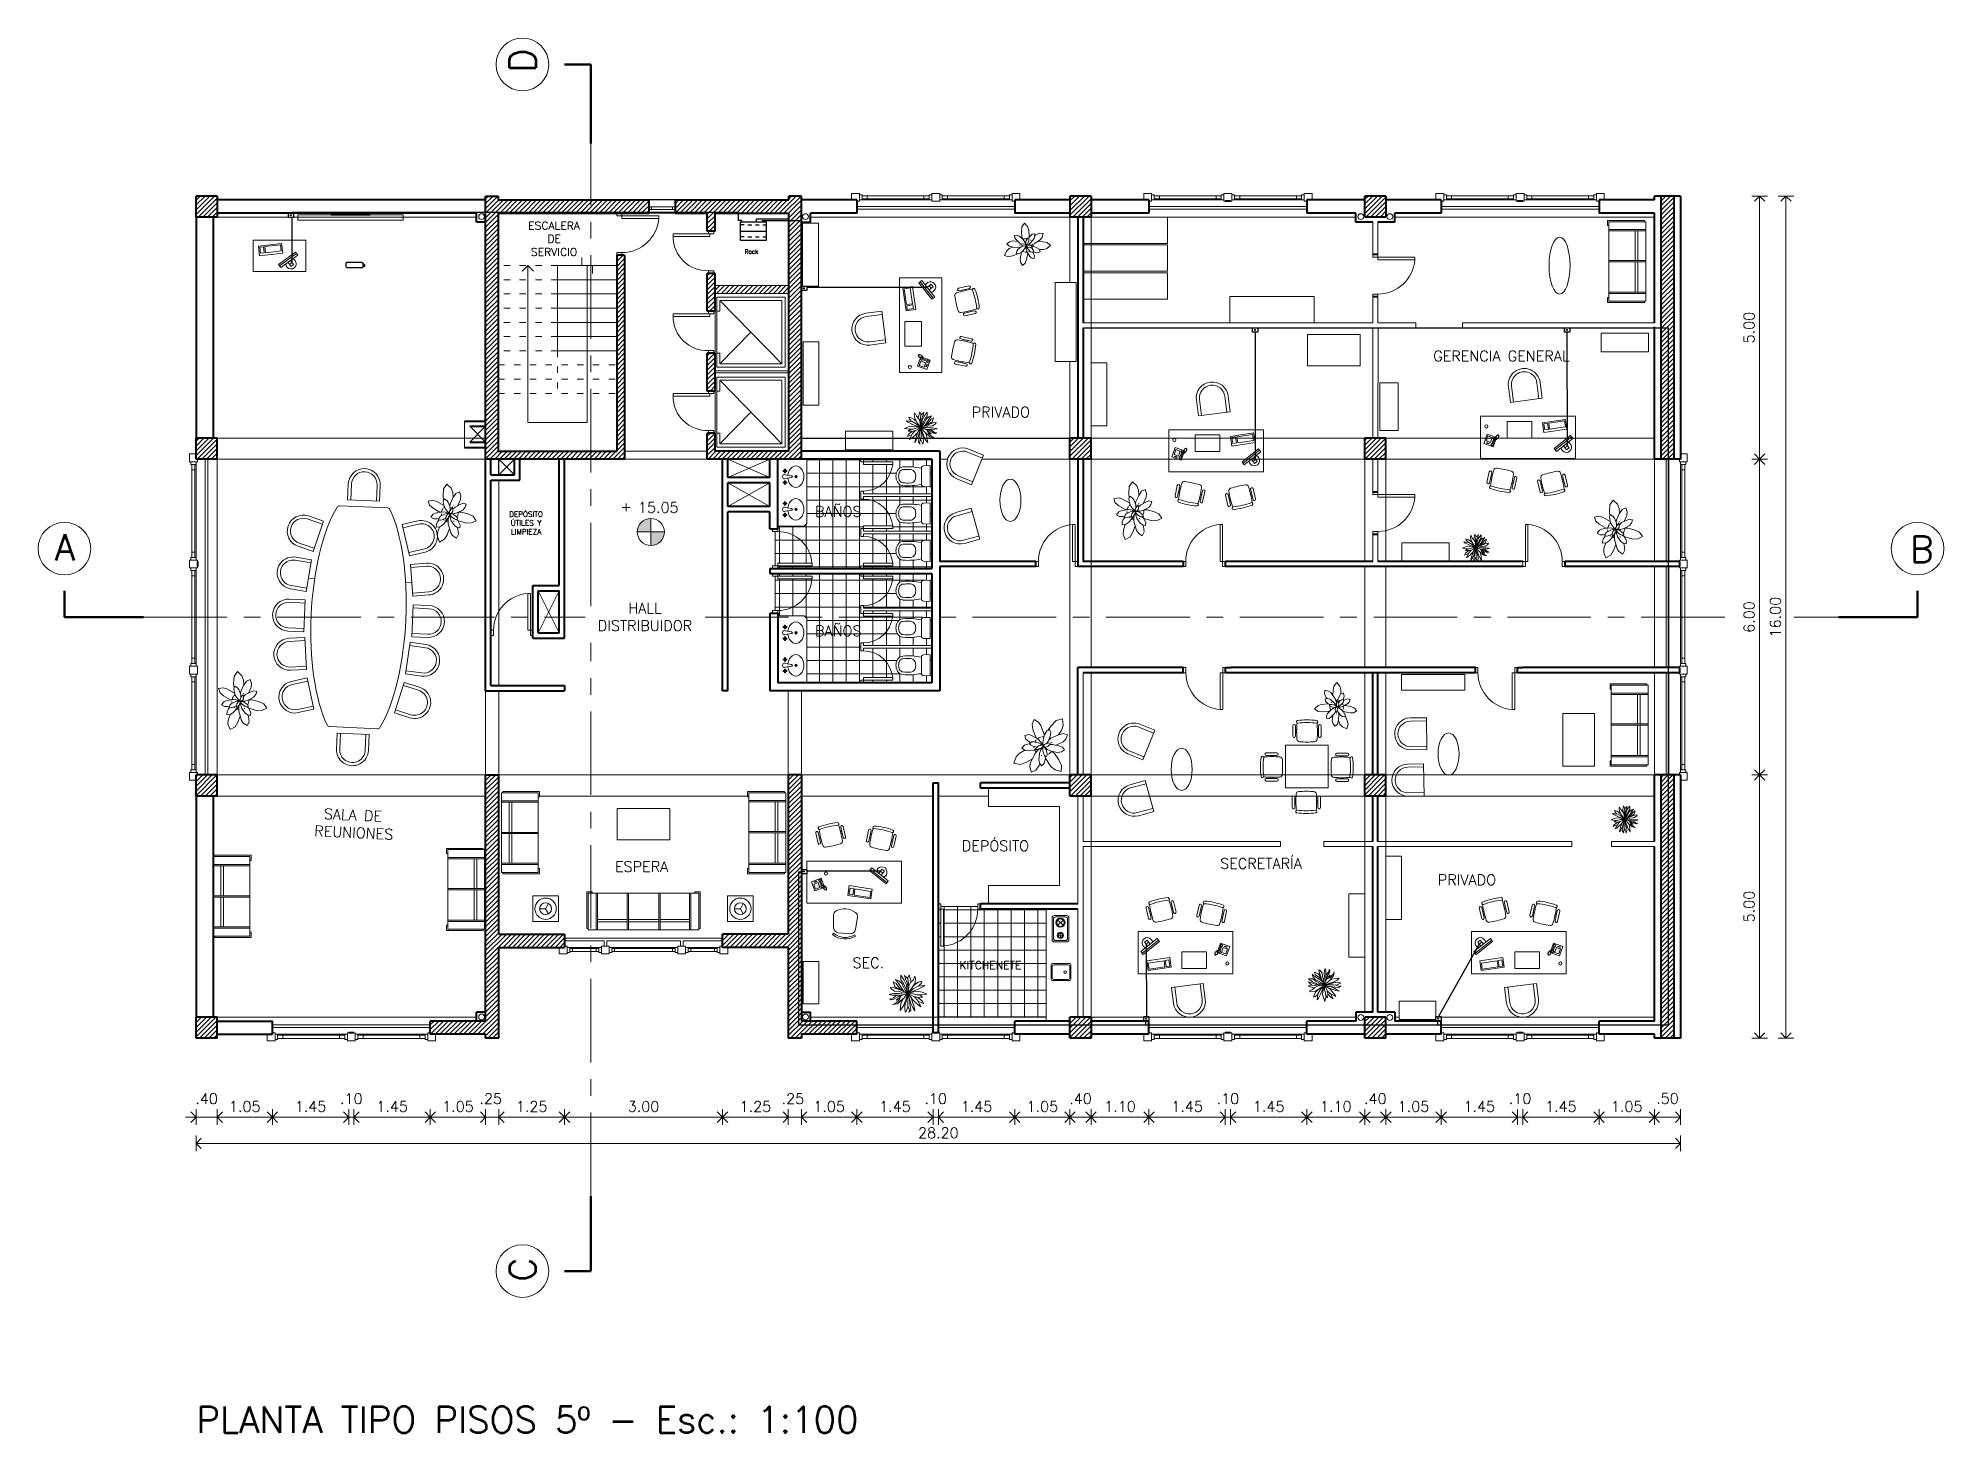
# Model space of a CAD drawing. Extents: x 1018 to 1352, y -109 to 184.
# Drawn here: x 1315.36 to 1351.56, y 106.36 to 132.86 of the extents above; entities that cross this region are included whole.
import ezdxf

# ---------------------------------------------------------------- set-up
doc = ezdxf.new("R2010")
doc.units = 0
doc.header["$LTSCALE"] = 0.5
doc.linetypes.add('ACAD_ISO03W100', pattern=[30, 12, -18])
doc.linetypes.add('CENTER', pattern=[50.8, 31.75, -6.35, 6.35, -6.35])
doc.layers.get('0').update_dxf_attribs({"linetype": 'CONTINUOUS'})
doc.layers.get('Defpoints').update_dxf_attribs({"linetype": 'CONTINUOUS'})
for name, color, linetype, lineweight in [('Acotaciones', 9, 'CONTINUOUS', 9), ('Carpintería', 55, 'CONTINUOUS', 20), ('Detalles .05', 243, 'CONTINUOUS', 5), ('Detalles 01', 8, 'CONTINUOUS', 9), ('Equipamiento fijo', 31, 'CONTINUOUS', 13), ('Equipamiento movil', 33, 'CONTINUOUS', 9), ('Muros corte', 7, 'CONTINUOUS', 40), ('Muros vista', 253, 'CONTINUOUS', 25), ('Pisos', 252, 'CONTINUOUS', 18), ('Proyección', 4, 'ACAD_ISO03W100', 18), ('Punta 01', 6, 'CONTINUOUS', 9), ('Punta 015', 64, 'CONTINUOUS', 13), ('Punta 02', 11, 'CONTINUOUS', 20), ('Punta 05', 52, 'CONTINUOUS', 50), ('Tratamiento pisos', 251, 'CONTINUOUS', 9), ('Vidrios', 147, 'CONTINUOUS', 13)]:
    doc.layers.add(name, color=color, linetype=linetype, lineweight=lineweight)
doc.layers.add('Cableado', color=100, linetype='CONTINUOUS')
doc.styles.add('Texto 1 mm', font='simplex.shx', dxfattribs={"height": 0.1})
doc.styles.add('Texto 1.5 mm', font='simplex.shx', dxfattribs={"height": 0.15})
doc.styles.add('Texto 2 mm', font='simplex.shx', dxfattribs={"height": 0.2})
doc.styles.add('Texto 5 mm', font='simplex.shx', dxfattribs={"height": 0.5})
doc.dimstyles.new('Primera línea', dxfattribs={"dimscale": 0, "dimtxt": 0.2, "dimasz": 0.2, "dimexe": 0.15, "dimexo": 0, "dimgap": 0.1, "dimtad": 1, "dimzin": 4, "dimdsep": 46, "dimtxsty": 'Texto 2 mm', "dimblk": 'OPEN90', "dimcen": 2.5, "dimclrd": 256, "dimclre": 256, "dimclrt": 256, "dimadec": 0, "dimazin": 0, "dimtfac": 1, "dimtmove": 2, "dimatfit": 3, "dimldrblk": 'OPEN90', "dimfxl": 1, "dimtolj": 1, "dimtzin": 0, "dimlwd": -1, "dimlwe": -1, "dimarcsym": 0})
doc.dimstyles.new('Segunda línea', dxfattribs={"dimscale": 0, "dimtxt": 0.2, "dimasz": 0.2, "dimexe": 0.15, "dimexo": 0.5, "dimgap": 0.1, "dimtad": 1, "dimzin": 4, "dimdsep": 46, "dimtxsty": 'Texto 2 mm', "dimblk": 'OPEN90', "dimcen": 2.5, "dimclrd": 256, "dimclre": 256, "dimclrt": 256, "dimadec": 0, "dimazin": 0, "dimtfac": 1, "dimtmove": 2, "dimatfit": 3, "dimldrblk": 'OPEN90', "dimfxl": 1, "dimtolj": 1, "dimtzin": 0, "dimlwd": -1, "dimlwe": -1, "dimarcsym": 0})
pattern_1 = [(45, (288.717373, 1.651345), (-0.0449012806, 0.0449012806), [])]
pattern_2 = [(0, (219.71737, 1.65134), (0, 0.254), []), (90, (219.71737, 1.65134), (-0.254, 2e-17), [])]
pattern_3 = [(45, (103.717373, 1.651345), (-0.0449012806, 0.0449012806), [])]

msp = doc.modelspace()

# ---------------------------------------------------------------- texts
at = {"layer": 'Acotaciones', "char_height": 0.2, "attachment_point": 5, "style": 'Texto 2 mm'}
for s, insert in [('\\A1;.40', (1318.563, 112.705)), ('\\A1;.10', (1321.313, 112.707)), ('.25', (1323.96, 112.705)), ('.25', (1329.7, 112.705)), ('\\A1;.10', (1332.413, 112.707)), ('\\A1;.40', (1335.163, 112.705)), ('\\A1;.10', (1337.963, 112.707)), ('\\A1;.40', (1340.763, 112.705)), ('\\A1;.10', (1343.513, 112.707)), ('\\A1;.50', (1346.313, 112.708))]:
    msp.add_mtext(s, dxfattribs=dict(at, insert=insert))
at = {"layer": 'Cableado', "char_height": 0.0159, "attachment_point": 1, "style": 'Texto 5 mm'}
for insert in [(1320.149, 129.498), (1329.894, 128.11), (1338.463, 127.32), (1344.387, 127.32), (1329.894, 117.03), (1336.395, 114.232), (1341.944, 114.232)]:
    msp.add_mtext_dynamic_manual_height_columns('RS', width=19.34546, gutter_width=2.5, heights=[0], dxfattribs=dict(at, insert=insert))
at = {"layer": 'Punta 01', "color": 6, "insert": (1328.783, 128.841), "char_height": 0.08067, "attachment_point": 1, "style": 'Texto 5 mm'}
msp.add_mtext_dynamic_manual_height_columns('{\\C0;Rack} ', width=11.68093, gutter_width=2.5, heights=[0], dxfattribs=at)
at = {"layer": 'Punta 01', "insert": (1324.631, 123.861), "char_height": 0.1, "width": 0.75841, "attachment_point": 2, "style": 'Texto 1 mm'}
msp.add_mtext('DEPÓSITO ÚTILES Y LIMPIEZA', dxfattribs=at)
at = {"layer": 'Punta 015', "char_height": 0.15, "style": 'Texto 1.5 mm'}
for s, insert, width, attachment_point in [('ESCALERA DE SERVICIO', (1325.164, 129.368), 1.23789, 2), ('KITCHENETE', (1332.864, 115.316), 1.38855, 1)]:
    msp.add_mtext(s, dxfattribs=dict(at, insert=insert, width=width, attachment_point=attachment_point))
at = {"layer": 'Punta 015', "linetype": 'Continuous', "insert": (1327.143, 123.938), "char_height": 0.2, "attachment_point": 5, "style": 'Texto 2 mm'}
msp.add_mtext('15.05', dxfattribs=at)
at = {"layer": 'Punta 02', "lineweight": 20, "char_height": 0.2, "attachment_point": 1, "style": 'Texto 2 mm'}
for s, insert, width in [('GERENCIA GENERAL', (1341.864, 126.917), 3.12569), ('SECRETARÍA', (1337.817, 117.275), 1.26943)]:
    msp.add_mtext(s, dxfattribs=dict(at, insert=insert, width=width))
at = {"layer": 'Punta 02', "char_height": 0.2, "style": 'Texto 2 mm'}
for s, insert, width, attachment_point in [('PRIVADO', (1333.097, 125.848), 1.26943, 1), ('BAÑOS', (1330.12, 123.961), 1.0557, 1), ('HALL\\PDISTRIBUIDOR', (1326.891, 122.125), 2.1374, 2), ('BAÑOS', (1330.12, 121.694), 1.0557, 1), ('DEPÓSITO', (1332.909, 117.609), 1.41809, 1), ('ESPERA', (1326.322, 117.214), 1.0557, 1), ('PRIVADO', (1341.951, 116.963), 1.26943, 1), ('SEC.', (1330.833, 115.386), 0.60596, 1)]:
    msp.add_mtext(s, dxfattribs=dict(at, insert=insert, width=width, attachment_point=attachment_point))
at = {"layer": 'Punta 02', "insert": (1320.609, 118.229), "char_height": 0.2, "width": 1.64989, "attachment_point": 1, "rotation": 357.392, "style": 'Texto 2 mm'}
msp.add_mtext('\\pi0.18685;SALA DE \\P\\pi0.020182;REUNIONES', dxfattribs=at)
at = {"layer": 'Punta 05', "char_height": 0.5, "width": 0.3999, "attachment_point": 7, "rotation": 90, "style": 'Texto 5 mm'}
for s, insert in [('D', (1324.814, 132.207)), ('C', (1324.814, 109.234))]:
    msp.add_mtext(s, dxfattribs=dict(at, insert=insert))
at = {"layer": 'Punta 05', "char_height": 0.5, "attachment_point": 1, "style": 'Texto 5 mm'}
for s, insert, width in [('A', (1315.678, 123.433), 0.39986), ('B', (1350.916, 123.396), 0.3999), ('PLANTA TIPO PISOS 5º - Esc.: 1:100', (1318.367, 106.856), 17.24555)]:
    msp.add_mtext(s, dxfattribs=dict(at, insert=insert, width=width))

# ---------------------------------------------------------------- blocks, each defined once
blk = doc.blocks.new('Velador planta')
for q in [(-4.3, 2.5), (4.3, 2.5), (0, -5)]:
    blk.add_line((0, 0), q)
for radius in [9, 5]:
    blk.add_circle((0, 0), radius)
blk = doc.blocks.new('Treei')
for p, q in [((-4.76, 0.09), (-5.92, -0.48)), ((-5.51, 0.92), (-5.8, 1.09)), ((-5.8, 1.09), (-4.68, 0.77)), ((-5.76, 2.23), (-4.31, 2.25)), ((-4.26, 1.14), (-5.76, 2.23)), ((-5.12, 0.4), (-5.51, 0.92)), ((-4.61, -0.04), (-5.12, 0.4)), ((-4.68, 0.77), (-3.34, 0.26)), ((-3.94, 3.46), (-4.45, 3.93)), ((-4.45, 3.93), (-4.03, 2.89)), ((-4.31, 2.25), (-2.93, 1.32)), ((-2.77, 0.45), (-4.26, 1.14)), ((-4.03, 2.89), (-3.28, 2.03)), ((-3.05, 2.89), (-3.94, 3.46)), ((-2.15, 4.1), (-3.71, 4.62)), ((-3.71, 4.62), (-3.16, 3.73)), ((-3.34, 0.26), (-1.78, -0.09)), ((-3.28, 2.03), (-2.08, 1.39)), ((-3.16, 3.73), (-1.67, 2.62)), ((-1.83, 2.15), (-3.05, 2.89)), ((-2.93, 1.32), (-0.51, 0.11)), ((-0.77, 0.18), (-2.77, 0.45)), ((-1.21, 2.79), (-2.15, 4.1)), ((-2.08, 1.39), (-1.04, 0.82)), ((-1.6, 5.41), (-2.01, 5.58)), ((-2.01, 5.58), (-1.8, 4.47)), ((-0.51, 1.14), (-1.83, 2.15)), ((-1.8, 4.47), (-1.02, 2.25)), ((-1.67, 2.62), (-0.88, 1.91)), ((-0.75, 4.27), (-1.6, 5.41)), ((-1.04, 0.82), (0.03, -0.03)), ((-1.02, 2.25), (0.03, -0.03)), ((0.03, -0.03), (-0.77, 0.18)), ((-0.56, 2.57), (-0.75, 4.27)), ((-0.11, 1.56), (-0.56, 2.57)), ((-0.17, 1), (0.06, 3.09)), ((0.03, -0.03), (-0.17, 1)), ((0.01, 4.32), (0.22, 5.68)), ((0.06, 3.09), (0.01, 4.32)), ((0.03, -0.03), (0.2, 0.77)), ((2.04, 0.65), (0.03, -0.03)), ((0.7, 0.63), (0.03, -0.03)), ((0.03, -0.03), (2.96, 0.63)), ((1.85, 0.03), (0.03, -0.03)), ((0.2, 0.77), (0.8, 2.18)), ((0.22, 5.68), (0.34, 5.97)), ((0.57, 2.38), (0.31, 1.05)), ((0.34, 5.97), (0.52, 5.11)), ((1.05, 3.19), (0.44, 1.74)), ((0.52, 5.11), (0.61, 3.71)), ((0.61, 3.71), (0.57, 2.38)), ((0.61, 3.58), (1.42, 4.57)), ((1.28, 1.02), (0.7, 0.63)), ((0.8, 2.18), (2.11, 2.72)), ((0.96, 2.25), (2.2, 3.73)), ((1.92, 4.62), (1.05, 3.19)), ((1.99, 1.81), (1.28, 1.02)), ((1.42, 4.57), (1.81, 5.28)), ((1.69, 1.48), (2.82, 2.08)), ((1.81, 5.28), (1.78, 5.7)), ((1.78, 5.7), (2.06, 5.28)), ((3.28, 0.01), (1.85, 0.03)), ((2.06, 5.28), (1.92, 4.62)), ((2.2, 3.73), (1.92, 2.62)), ((2.36, 2.28), (1.99, 1.81)), ((2.73, 0.9), (2.04, 0.65)), ((2.11, 2.72), (3.12, 3.85)), ((3.3, 3.31), (2.36, 2.28)), ((3.51, 1.17), (2.73, 0.9)), ((2.82, 2.08), (4.22, 2.33)), ((2.96, 0.63), (3.97, 1)), ((3.12, 3.85), (3.58, 4.84)), ((4.41, -0.01), (3.28, 0.01)), ((3.58, 4.84), (3.3, 3.31)), ((4.64, 1.81), (3.51, 1.17)), ((3.97, 1), (4.77, 0.95)), ((4.22, 2.33), (5.46, 2.47)), ((5.39, 0.4), (4.41, -0.01)), ((5.46, 2.47), (4.64, 1.81)), ((4.77, 0.95), (5.72, 0.8)), ((6.02, 0.65), (5.39, 0.4)), ((5.72, 0.8), (6.02, 0.65)), ((-5.92, -0.48), (-3.64, -1.03)), ((-4.26, -1.67), (-5.51, -2.28)), ((-5.51, -2.28), (-4.86, -2.48)), ((-4.86, -2.48), (-3.37, -2.31)), ((-2.36, -0.36), (-4.61, -0.04)), ((-3.44, -0.9), (-4.26, -1.67)), ((-3.55, -3.37), (-3.92, -4.48)), ((-3.92, -4.48), (-3.16, -4.25)), ((-3.05, -2.53), (-3.55, -3.37)), ((-2.65, -0.43), (-3.44, -0.9)), ((-3.37, -2.31), (-1.83, -1.37)), ((-3.16, -4.25), (-2.38, -3.46)), ((-2.28, -1.64), (-3.05, -2.53)), ((-1.34, -0.24), (-2.65, -0.43)), ((-2.33, -3.24), (-2.56, -5.44)), ((-2.56, -5.44), (-2.06, -4.77)), ((-1.46, -1.72), (-2.33, -3.24)), ((-2.06, -4.77), (-1.39, -3.32)), ((-1.83, -1.37), (0.03, -0.03)), ((-1.78, -0.09), (-0.95, -0.18)), ((0.03, -0.03), (-1.46, -1.72)), ((-1.39, -3.32), (0.03, -0.03)), ((0.03, -0.03), (-1.34, -0.24)), ((-0.47, -1.76), (-0.63, -3.46)), ((-0.63, -3.46), (-0.35, -4.6)), ((0.03, -0.03), (-0.47, -1.76)), ((-0.35, -4.6), (0.2, -6.03)), ((0.11, -1.72), (0.03, -0.03)), ((0.03, -0.03), (1.07, -2.16)), ((1, -0.83), (0.03, -0.03)), ((3.21, -0.98), (0.03, -0.03)), ((0.45, -2.92), (0.11, -1.72)), ((0.2, -6.03), (0.5, -4.43)), ((0.5, -4.43), (0.45, -2.92)), ((0.5, -3.74), (1.19, -4.72)), ((1.97, -1.44), (1, -0.83)), ((1.3, -3.19), (1.03, -2.11)), ((1.07, -2.16), (2.15, -3.07)), ((1.19, -4.72), (1.28, -3.19)), ((4.06, -0.75), (1.24, -0.39)), ((1.28, -3.19), (2.47, -4.62)), ((1.31, -1.02), (3.1, -1.64)), ((2.93, -2.41), (1.97, -1.44)), ((2.15, -3.07), (3.12, -3.59)), ((2.93, -4.4), (2.43, -3.22)), ((2.47, -4.62), (3.23, -5.02)), ((3.85, -3.54), (2.93, -2.41)), ((3.23, -5.02), (2.93, -4.4)), ((3.1, -1.64), (4.24, -2.04)), ((3.12, -3.59), (4.27, -4.18)), ((4.47, -1.62), (3.21, -0.98)), ((4.27, -4.18), (3.85, -3.54)), ((3.92, 0), (5.37, -0.51)), ((5.3, -0.93), (4.06, -0.75)), ((4.24, -2.04), (5.56, -2.28)), ((5.56, -2.28), (4.47, -1.62)), ((6.02, -0.34), (5.3, -0.93)), ((5.37, -0.51), (6.02, -0.34))]:
    blk.add_line(p, q)
blk = doc.blocks.new('TELEFONO')
at = {"layer": 'Detalles .05'}
for p, q in [((0.139, 0.134), (-0.098, 0.134)), ((-0.098, 0.134), (-0.098, -0.099)), ((-0.071, 0.089), (-0.071, -0.055)), ((-0.043, 0.089), (-0.043, -0.055)), ((0.108, 0.063), (0, 0.063)), ((0, 0.063), (0, -0.063)), ((0.081, 0.108), (0.023, 0.108)), ((0.023, 0.108), (0.023, 0.094)), ((0.023, 0.094), (0.081, 0.094)), ((0.027, 0.041), (0.027, 0.041)), ((0.027, 0.014), (0.027, 0.014)), ((0.054, 0.041), (0.054, 0.041)), ((0.054, 0.014), (0.054, 0.014)), ((0.081, 0.094), (0.081, 0.108)), ((0.081, 0.041), (0.081, 0.041)), ((0.081, 0.014), (0.081, 0.014)), ((0.108, -0.063), (0.108, 0.063)), ((0.139, -0.099), (0.139, 0.134)), ((-0.129, -0.104), (-0.147, -0.11)), ((-0.129, -0.116), (-0.147, -0.121)), ((-0.129, -0.127), (-0.147, -0.133)), ((-0.129, -0.139), (-0.147, -0.145)), ((-0.124, -0.093), (-0.141, -0.098)), ((-0.124, -0.15), (-0.141, -0.156)), ((-0.118, -0.081), (-0.135, -0.087)), ((-0.118, -0.162), (-0.135, -0.168)), ((-0.112, -0.07), (-0.129, -0.075)), ((-0.106, -0.058), (-0.124, -0.064)), ((-0.104, -0.17), (-0.122, -0.176)), ((-0.101, -0.047), (-0.118, -0.052)), ((-0.089, -0.156), (-0.106, -0.162)), ((-0.083, -0.145), (-0.101, -0.15)), ((-0.098, -0.099), (0.139, -0.099)), ((-0.078, -0.133), (-0.095, -0.139)), ((-0.072, -0.121), (-0.089, -0.127)), ((-0.067, -0.083), (-0.078, -0.116)), ((0, -0.063), (0.108, -0.063)), ((0.027, -0.013), (0.027, -0.013)), ((0.027, -0.04), (0.027, -0.04)), ((0.054, -0.013), (0.054, -0.013)), ((0.054, -0.04), (0.054, -0.04)), ((0.081, -0.013), (0.081, -0.013)), ((0.081, -0.04), (0.081, -0.04))]:
    blk.add_line(p, q, dxfattribs=at)
for centre, start, end in [((-0.057, 0.089), 298.4915, 241.5085), ((-0.057, -0.055), 118.4915, 61.5085)]:
    blk.add_arc(centre, 0.0302, start, end, dxfattribs=at)
blk = doc.blocks.new('RECTANG')
for p, q in [((1, 1), (0, 1)), ((0, 1), (0, 0)), ((1, 0), (1, 1)), ((0, 0), (1, 0))]:
    blk.add_line(p, q)
blk = doc.blocks.new('KEYBOARD', base_point=(60, 294))
for p, xscale, yscale, zscale in [((60, 294), 19, 8, 19), ((61, 295), 13, 5, 13), ((75, 295), 3, 5, 3)]:
    blk.add_blockref('RECTANG', p, dxfattribs=dict(xscale=xscale, yscale=yscale, zscale=zscale))
blk = doc.blocks.new('silla compu')
for p, q in [((-0.198, 0.131), (-0.215, -0.107)), ((0.255, 0.058), (0.197, -0.173)), ((-0.225, -0.207), (-0.247, -0.23)), ((0.092, -0.242), (-0.137, -0.206)), ((0.175, -0.271), (0.188, -0.3))]:
    blk.add_line(p, q)
for centre, radius, start, end in [((-0.105, 0.124), 0.0936, 112.4967, 175.8734), ((-0.005, -0.116), 0.354, 49.3107, 112.4967), ((0.175, 0.085), 0.0838, 341.6928, 53.5518), ((0.022, 0.055), 0.392, 226.6455, 295.1618), ((0.022, 0.055), 0.361, 226.6972, 295.1102), ((-0.122, -0.113), 0.0936, 175.8734, 260.9037), ((0.098, -0.138), 0.105, 266.1879, 340.6498)]:
    blk.add_arc(centre, radius, start, end)
blk = doc.blocks.new('Plant1')
for p, q in [((-4.9, 10.5), (-5.5, 8.7)), ((-3.1, 9.8), (-4.9, 10.5)), ((1.2, 11), (-0.2, 7.3)), ((2.9, 14), (1.2, 11)), ((5.8, 15.7), (2.9, 14)), ((6.8, 12.6), (5.8, 15.7)), ((6.7, 9.7), (6.8, 12.6)), ((-15.4, 2.3), (-18.1, 0)), ((-12.6, 3.2), (-15.4, 2.3)), ((-10.2, 7.8), (-12.6, 7.2)), ((-12.6, 7.2), (-11.8, 4.9)), ((-9.7, 3.1), (-12.6, 3.2)), ((-11.8, 4.9), (-9.4, 2.9)), ((-8, 7.4), (-10.2, 7.8)), ((-9.4, 2.9), (-5.9, 0.9)), ((-4.4, 5.4), (-8, 7.4)), ((-3.9, 0.6), (-7.1, -0.2)), ((-5.9, 0.9), (-4.3, 0.5)), ((-5.5, 8.7), (-5.1, 7.2)), ((-5.1, 7.2), (-3.7, 3.6)), ((-2.1, 0.5), (-3.9, 0.6)), ((-2.5, 2.2), (-3.8, 2.1)), ((-3.8, 2.1), (-2.9, 1.2)), ((-3.7, 3.6), (-2.6, 2.2)), ((-1.6, 8.3), (-3.1, 9.8)), ((-2.9, 1.2), (-1.3, 0)), ((-1.3, 2), (-2.5, 2.2)), ((-1.9, 0.5), (-2.1, 0.5)), ((-0.2, 4.9), (-1.6, 8.3)), ((-0.4, 1.3), (-1.3, 2)), ((-0.6, -0.1), (-0.2, 0)), ((-0.2, 7.3), (-0.4, 5.4)), ((-0.1, 0.8), (-0.4, 1.3)), ((0.2, 2.7), (-0.2, 4.9)), ((-0.2, 0), (-0.1, 0.1)), ((-0.1, 0.7), (0.1, 0.8)), ((-0.1, 0.2), (-0.1, 0.8)), ((-0.1, 0.1), (-0.1, 0.2)), ((0.1, 0.8), (0.2, 2.7)), ((0.3, 1.3), (0.1, 0.4)), ((0.1, 0.4), (0.2, 0.2)), ((0.2, 0.2), (0.4, 0.2)), ((0.7, 2.3), (0.3, 1.3)), ((0.4, 0.2), (1.2, 0.4)), ((0.5, 0.2), (0.7, 0)), ((1.6, 3.3), (0.7, 2.3)), ((0.7, 0), (2.4, 0)), ((1.2, 0.4), (2.2, 1.1)), ((2.7, 4.3), (1.6, 3.3)), ((2.2, 1.1), (3.4, 2.6)), ((2.4, 0), (4.4, 0.5)), ((3.8, 4.5), (2.7, 4.3)), ((3.4, 2.6), (3.8, 3.4)), ((3.8, 3.4), (4.8, 4.9)), ((3.8, 3.4), (3.8, 4.5)), ((4.4, 0.5), (7.5, 2.2)), ((7.5, 5.7), (4.6, 4.6)), ((4.8, 4.9), (6.7, 9.7)), ((9.2, 5.3), (7.5, 5.7)), ((7.5, 2.2), (8.7, 3.6)), ((8.7, 3.6), (9.2, 5.3)), ((8.8, 3.9), (9.8, 4.1)), ((9.8, 4.1), (12.9, 4.1)), ((13.5, 0.5), (11.7, -0.5)), ((12.9, 4.1), (15.2, 2.7)), ((15.2, 2.7), (13.5, 0.5)), ((-18.1, 0), (-15.4, -2.3)), ((-15.4, -2.3), (-11.2, -3)), ((-11.2, -3), (-8.4, -3)), ((-8.2, -0.9), (-9.4, -2.5)), ((-9.4, -2.5), (-7.9, -3.3)), ((-8.4, -7.5), (-9.2, -9.7)), ((-9.2, -9.7), (-8.9, -12.4)), ((-5.2, -3), (-8.4, -7.5)), ((-7.1, -0.2), (-8.2, -0.9)), ((-7.9, -3.3), (-5.4, -3)), ((-6.3, -11.8), (-4.2, -9.8)), ((-5.4, -3), (-3.4, -2.4)), ((-4.2, -9.8), (-1.4, -5.8)), ((-3.4, -2.4), (-1.6, -1.4)), ((-1.6, -1.4), (-0.5, -0.4)), ((-1.1, -2.4), (-1.5, -4.4)), ((-1.5, -4.4), (-1.1, -8.7)), ((-1.3, 0), (-0.6, -0.1)), ((-0.4, -0.8), (-1.1, -2.4)), ((-1.1, -8.7), (-0.6, -10.1)), ((-0.3, -0.5), (-0.6, -0.5)), ((-0.6, -10.1), (1, -11.6)), ((-0.5, -0.4), (-0.5, -0.1)), ((0.1, -0.6), (-0.4, -0.8)), ((-0.3, -0.8), (-0.3, -0.5)), ((-0.2, -1.8), (-0.1, -0.7)), ((0, -3.2), (-0.2, -1.8)), ((0.1, -0.1), (0, -0.4)), ((0, -0.4), (0.1, -1)), ((1, -5.7), (0, -3.2)), ((0.6, -0.1), (0.1, -0.1)), ((0.1, -1), (0.5, -1.6)), ((0.5, -1.6), (1.4, -2.3)), ((1.5, -0.4), (0.6, -0.1)), ((1.7, -6.5), (1, -5.7)), ((1, -11.6), (2.3, -9.9)), ((1.4, -2.3), (2.6, -2.6)), ((3.1, -1.6), (1.5, -0.4)), ((3.1, -7.1), (1.7, -6.5)), ((3.2, -1.2), (2, -0.8)), ((2.4, -1), (2.2, -0.9)), ((2.3, -2.5), (3, -4)), ((2.4, -7.9), (2.3, -6.8)), ((2.3, -9.9), (2.4, -7.9)), ((4.2, -2.3), (2.4, -1)), ((2.6, -2.6), (3.9, -2.6)), ((3, -4), (3.4, -5.8)), ((3.9, -2.6), (3.1, -1.6)), ((3.4, -5.8), (3.1, -7.1)), ((6, -1.5), (3.2, -1.2)), ((3.2, -6.7), (4, -7.7)), ((4, -7.7), (5.4, -8.6)), ((6.4, -4.9), (4.2, -2.3)), ((5.4, -8.6), (7.5, -8.9)), ((11.7, -0.5), (6, -1.5)), ((7.5, -6.7), (6.4, -4.9)), ((7.5, -8.9), (7.5, -6.7)), ((7.5, -7), (10.7, -8.4)), ((9, -1), (12.6, -2.8)), ((10.7, -8.4), (13.1, -8.8)), ((12.6, -2.8), (15.2, -4.6)), ((13.1, -8.8), (16.6, -7.8)), ((15.2, -4.6), (16.6, -7.8)), ((-8.9, -12.4), (-6.3, -11.8))]:
    blk.add_line(p, q)
for start, end in [(172.4345, 176.9296), (149.2581, 153.7532), (57.1582, 93.2041), (21.2653, 25.7604), (212.1423, 223.5771), (229.8179, 257.6637), (265.2848, 278.7499), (306.6551, 316.418), (323.0282, 344.4965)]:
    blk.add_arc((0, 0), 5.12, start, end)
blk = doc.blocks.new('inodoro')
at = {"layer": 'Equipamiento fijo'}
for p, q in [((-0.197, 0.127), (-0.202, 0.008)), ((0.194, 0), (-0.194, 0)), ((-0.157, 0.165), (0.157, 0.165)), ((0.197, 0.127), (0.202, 0.008))]:
    blk.add_line(p, q, dxfattribs=at)
for centre, radius, start, end in [((1.09, 0.422), 1.27, 175.4777, 191.6858), ((-0.051, 0.512), 0.125, 117.5857, 175.5072), ((1.095, 0.422), 1.224, 175.5072, 182.1425), ((-0.028, 0.381), 0.101, 182.7072, 247.2321), ((-0.051, 0.512), 0.075, 117.5857, 175.5072), ((0, 0.415), 0.235, 90, 117.5857), ((0, 0.415), 0.185, 90, 117.5857), ((0, 0.415), 0.235, 62.4143, 90), ((0, 0.415), 0.185, 62.4143, 90), ((0.028, 0.381), 0.101, 292.7679, 357.2928), ((0.051, 0.512), 0.075, 4.4928, 62.4143), ((0.051, 0.512), 0.125, 4.4928, 62.4143), ((-1.095, 0.422), 1.224, 357.8575, 4.4928), ((-1.024, 0.418), 1.205, 347.8749, 4.9616), ((-0.194, 0.008), 0.00803, 177.6578, 269.7397), ((-0.157, 0.125), 0.04, 90, 177.3974), ((-0.014, 0.396), 0.12, 243.7978, 262.0389), ((0, 0.483), 0.208, 261.594, 278.406), ((0.014, 0.396), 0.12, 277.9611, 296.2022), ((0.157, 0.125), 0.04, 2.6026, 90), ((0.195, 0.007), 0.00742, 265.6488, 0.2402), ((0.194, 0.008), 0.008, 355.889, 2.6026)]:
    blk.add_arc(centre, radius, start, end, dxfattribs=at)
blk = doc.blocks.new('Lavamanos')
at = {"layer": 'Equipamiento movil'}
for p, q in [((-0.118, -0.158), (-0.138, -0.154)), ((-0.118, -0.167), (-0.138, -0.171)), ((-0.114, -0.154), (-0.118, -0.133)), ((-0.114, -0.171), (-0.118, -0.192)), ((-0.105, -0.154), (-0.101, -0.133)), ((-0.105, -0.171), (-0.101, -0.192)), ((-0.101, -0.158), (-0.08, -0.154)), ((-0.101, -0.167), (-0.08, -0.171)), ((-0.015, -0.037), (-0.038, -0.156)), ((0.013, -0.037), (0.036, -0.156)), ((0.102, -0.158), (0.081, -0.154)), ((0.102, -0.167), (0.081, -0.171)), ((0.106, -0.154), (0.102, -0.133)), ((0.106, -0.171), (0.102, -0.192)), ((0.115, -0.154), (0.119, -0.133)), ((0.115, -0.171), (0.119, -0.192)), ((0.119, -0.158), (0.14, -0.154)), ((0.119, -0.167), (0.14, -0.171))]:
    blk.add_line(p, q, dxfattribs=at)
for centre, radius in [((-0.001, 0.048), 0.0249), ((-0.001, 0.048), 0.014), ((-0.109, -0.162), 0.00541), ((0.11, -0.162), 0.00541)]:
    blk.add_circle(centre, radius, dxfattribs=at)
for centre, radius, start, end in [((-0.09, 0.045), 0.115, 150.9639, 180), ((-0.09, 0.045), 0.115, 180, 209.0361), ((-0.047, 0.021), 0.164, 126.7285, 150.9639), ((-0.019, -0.016), 0.211, 107.1746, 126.7285), ((-0.001, -0.075), 0.272, 90, 107.1746), ((-0.001, -0.075), 0.272, 72.8254, 90), ((0.017, -0.016), 0.211, 53.2715, 72.8254), ((0.045, 0.021), 0.164, 29.0361, 53.2715), ((0.088, 0.045), 0.115, 0, 29.0361), ((0.088, 0.045), 0.115, 330.9639, 360), ((-0.047, 0.069), 0.164, 209.0361, 233.2715), ((-0.019, 0.106), 0.211, 233.2715, 252.8254), ((-0.136, -0.163), 0.00882, 105.2781, 254.7219), ((-0.109, -0.162), 0.0226, 108.6122, 162.265), ((-0.109, -0.162), 0.0226, 198.6122, 252.265), ((-0.109, -0.136), 0.00882, 15.2781, 164.7219), ((-0.109, -0.162), 0.00976, 119.0054, 153.1041), ((-0.109, -0.162), 0.00976, 209.0054, 243.1041), ((-0.109, -0.189), 0.00882, 195.2781, 344.7219), ((-0.117, -0.163), 0.00254, 349.6493, 12.8593), ((-0.109, -0.155), 0.00254, 259.6493, 282.8593), ((-0.109, -0.17), 0.00254, 79.6493, 102.8593), ((-0.109, -0.162), 0.00976, 29.0054, 63.1041), ((-0.109, -0.162), 0.00976, 299.0054, 333.1041), ((-0.101, -0.162), 0.00254, 169.6493, 192.8593), ((-0.109, -0.162), 0.0226, 18.6122, 72.265), ((-0.109, -0.162), 0.0226, 288.6122, 342.265), ((-0.001, 0.165), 0.272, 252.8254, 264.2829), ((-0.083, -0.162), 0.00882, 285.2781, 74.7219), ((-0.001, -0.171), 0.0398, 158.1761, 21.8239), ((-0.001, -0.035), 0.014, 352.3829, 187.2442), ((-0.001, 0.165), 0.272, 275.7171, 287.1746), ((0.084, -0.162), 0.00882, 105.2781, 254.7219), ((0.017, 0.106), 0.211, 287.1746, 306.7285), ((0.11, -0.162), 0.0226, 107.735, 161.3878), ((0.11, -0.162), 0.0226, 197.735, 251.3878), ((0.111, -0.136), 0.00882, 15.2781, 164.7219), ((0.11, -0.162), 0.00976, 116.8959, 150.9946), ((0.11, -0.162), 0.00976, 206.8959, 240.9946), ((0.11, -0.189), 0.00882, 195.2781, 344.7219), ((0.103, -0.162), 0.00254, 347.1407, 10.3507), ((0.111, -0.155), 0.00254, 257.1407, 280.3507), ((0.11, -0.17), 0.00254, 77.1407, 100.3507), ((0.11, -0.162), 0.00976, 26.8959, 60.9946), ((0.11, -0.162), 0.00976, 296.8959, 330.9946), ((0.118, -0.163), 0.00254, 167.1407, 190.3507), ((0.11, -0.162), 0.0226, 287.735, 341.3878), ((0.11, -0.162), 0.0226, 17.735, 71.3878), ((0.137, -0.163), 0.00882, 285.2781, 74.7219), ((0.045, 0.069), 0.164, 306.7285, 330.9639)]:
    blk.add_arc(centre, radius, start, end, dxfattribs=at)
blk = doc.blocks.new('_Open90')
at = {"color": 0, "linetype": 'ByBlock', "lineweight": -2}
for p, q in [((0, 0), (-1, 0)), ((-0.5, 0.5), (0, 0)), ((0, 0), (-0.5, -0.5))]:
    blk.add_line(p, q, dxfattribs=at)
blk = doc.blocks.new('*D218')
at = {"layer": 'Acotaciones', "transparency": 16777216}
for p, q in [((1347.913, 118.856), (1348.213, 118.856)), ((1348.063, 114.056), (1348.063, 118.656)), ((1347.913, 113.856), (1348.213, 113.856))]:
    blk.add_line(p, q, dxfattribs=at)
at = {"layer": 'Defpoints', "color": 0, "transparency": 16777216}
for p in [(1347.913, 118.856), (1348.063, 118.856), (1347.913, 113.856)]:
    blk.add_point(p, dxfattribs=at)
at = {"layer": 'Acotaciones', "transparency": 16777216, "xscale": 0.2, "yscale": 0.2, "zscale": 0.2}
for p, rotation in [((1348.063, 118.856), 90), ((1348.063, 113.856), 270)]:
    blk.add_blockref('_Open90', p, dxfattribs=dict(at, rotation=rotation))
at = {"layer": 'Acotaciones', "transparency": 16777216, "insert": (1347.863, 116.356), "char_height": 0.2, "attachment_point": 5, "rotation": 90, "style": 'Texto 2 mm'}
blk.add_mtext('\\A1;5.00', dxfattribs=at)
blk = doc.blocks.new('*D219')
at = {"layer": 'Acotaciones', "transparency": 16777216}
for p, q in [((1347.913, 124.856), (1348.213, 124.856)), ((1348.063, 119.056), (1348.063, 124.656)), ((1347.913, 118.856), (1348.213, 118.856))]:
    blk.add_line(p, q, dxfattribs=at)
at = {"layer": 'Defpoints', "color": 0, "transparency": 16777216}
for p in [(1347.913, 124.856), (1348.063, 124.856), (1347.913, 118.856)]:
    blk.add_point(p, dxfattribs=at)
at = {"layer": 'Acotaciones', "transparency": 16777216, "xscale": 0.2, "yscale": 0.2, "zscale": 0.2}
for p, rotation in [((1348.063, 124.856), 90), ((1348.063, 118.856), 270)]:
    blk.add_blockref('_Open90', p, dxfattribs=dict(at, rotation=rotation))
at = {"layer": 'Acotaciones', "transparency": 16777216, "insert": (1347.863, 121.856), "char_height": 0.2, "attachment_point": 5, "rotation": 90, "style": 'Texto 2 mm'}
blk.add_mtext('\\A1;6.00', dxfattribs=at)
blk = doc.blocks.new('*D220')
at = {"layer": 'Acotaciones', "transparency": 16777216}
for p, q in [((1347.913, 129.856), (1348.213, 129.856)), ((1348.063, 125.056), (1348.063, 129.656)), ((1347.913, 124.856), (1348.213, 124.856))]:
    blk.add_line(p, q, dxfattribs=at)
at = {"layer": 'Defpoints', "color": 0, "transparency": 16777216}
for p in [(1347.913, 129.856), (1348.063, 129.856), (1347.913, 124.856)]:
    blk.add_point(p, dxfattribs=at)
at = {"layer": 'Acotaciones', "transparency": 16777216, "xscale": 0.2, "yscale": 0.2, "zscale": 0.2}
for p, rotation in [((1348.063, 129.856), 90), ((1348.063, 124.856), 270)]:
    blk.add_blockref('_Open90', p, dxfattribs=dict(at, rotation=rotation))
at = {"layer": 'Acotaciones', "transparency": 16777216, "insert": (1347.863, 127.356), "char_height": 0.2, "attachment_point": 5, "rotation": 90, "style": 'Texto 2 mm'}
blk.add_mtext('\\A1;5.00', dxfattribs=at)
blk = doc.blocks.new('*D221')
at = {"layer": 'Acotaciones', "transparency": 16777216}
for p, q in [((1348.413, 129.856), (1348.713, 129.856)), ((1348.563, 114.056), (1348.563, 129.656)), ((1348.413, 113.856), (1348.713, 113.856))]:
    blk.add_line(p, q, dxfattribs=at)
at = {"layer": 'Defpoints', "color": 0, "transparency": 16777216}
for p in [(1347.913, 129.856), (1348.563, 129.856), (1347.913, 113.856)]:
    blk.add_point(p, dxfattribs=at)
at = {"layer": 'Acotaciones', "transparency": 16777216, "xscale": 0.2, "yscale": 0.2, "zscale": 0.2}
for p, rotation in [((1348.563, 129.856), 90), ((1348.563, 113.856), 270)]:
    blk.add_blockref('_Open90', p, dxfattribs=dict(at, rotation=rotation))
at = {"layer": 'Acotaciones', "transparency": 16777216, "insert": (1348.363, 121.856), "char_height": 0.2, "attachment_point": 5, "rotation": 90, "style": 'Texto 2 mm'}
blk.add_mtext('\\A1;16.00', dxfattribs=at)
blk = doc.blocks.new('*D222')
at = {"layer": 'Acotaciones', "transparency": 16777216}
for p, q in [((1318.763, 112.506), (1318.763, 112.206)), ((1318.963, 112.356), (1319.613, 112.356)), ((1319.813, 112.506), (1319.813, 112.206))]:
    blk.add_line(p, q, dxfattribs=at)
at = {"layer": 'Defpoints', "color": 0, "transparency": 16777216}
for p in [(1318.763, 112.506), (1319.813, 112.506), (1319.813, 112.356)]:
    blk.add_point(p, dxfattribs=at)
at = {"layer": 'Acotaciones', "transparency": 16777216, "xscale": 0.2, "yscale": 0.2, "zscale": 0.2, "rotation": 180}
blk.add_blockref('_Open90', (1318.763, 112.356), dxfattribs=at)
at = {"layer": 'Acotaciones', "transparency": 16777216, "xscale": 0.2, "yscale": 0.2, "zscale": 0.2}
blk.add_blockref('_Open90', (1319.813, 112.356), dxfattribs=at)
at = {"layer": 'Acotaciones', "transparency": 16777216, "insert": (1319.288, 112.556), "char_height": 0.2, "attachment_point": 5, "style": 'Texto 2 mm'}
blk.add_mtext('\\A1;1.05', dxfattribs=at)
blk = doc.blocks.new('*D223')
at = {"layer": 'Acotaciones', "transparency": 16777216}
for p, q in [((1319.813, 112.506), (1319.813, 112.206)), ((1320.013, 112.356), (1321.063, 112.356)), ((1321.263, 112.506), (1321.263, 112.206))]:
    blk.add_line(p, q, dxfattribs=at)
at = {"layer": 'Defpoints', "color": 0, "transparency": 16777216}
for p in [(1319.813, 112.506), (1321.263, 112.506), (1321.263, 112.356)]:
    blk.add_point(p, dxfattribs=at)
at = {"layer": 'Acotaciones', "transparency": 16777216, "xscale": 0.2, "yscale": 0.2, "zscale": 0.2, "rotation": 180}
blk.add_blockref('_Open90', (1319.813, 112.356), dxfattribs=at)
at = {"layer": 'Acotaciones', "transparency": 16777216, "xscale": 0.2, "yscale": 0.2, "zscale": 0.2}
blk.add_blockref('_Open90', (1321.263, 112.356), dxfattribs=at)
at = {"layer": 'Acotaciones', "transparency": 16777216, "insert": (1320.538, 112.556), "char_height": 0.2, "attachment_point": 5, "style": 'Texto 2 mm'}
blk.add_mtext('\\A1;1.45', dxfattribs=at)
blk = doc.blocks.new('*D224')
at = {"layer": 'Acotaciones', "transparency": 16777216}
for p, q in [((1321.363, 112.506), (1321.363, 112.206)), ((1321.563, 112.356), (1322.613, 112.356)), ((1322.813, 112.506), (1322.813, 112.206))]:
    blk.add_line(p, q, dxfattribs=at)
at = {"layer": 'Defpoints', "color": 0, "transparency": 16777216}
for p in [(1321.363, 112.506), (1322.813, 112.506), (1322.813, 112.356)]:
    blk.add_point(p, dxfattribs=at)
at = {"layer": 'Acotaciones', "transparency": 16777216, "xscale": 0.2, "yscale": 0.2, "zscale": 0.2, "rotation": 180}
blk.add_blockref('_Open90', (1321.363, 112.356), dxfattribs=at)
at = {"layer": 'Acotaciones', "transparency": 16777216, "xscale": 0.2, "yscale": 0.2, "zscale": 0.2}
blk.add_blockref('_Open90', (1322.813, 112.356), dxfattribs=at)
at = {"layer": 'Acotaciones', "transparency": 16777216, "insert": (1322.088, 112.556), "char_height": 0.2, "attachment_point": 5, "style": 'Texto 2 mm'}
blk.add_mtext('\\A1;1.45', dxfattribs=at)
blk = doc.blocks.new('*D225')
at = {"layer": 'Acotaciones', "transparency": 16777216}
for p, q in [((1322.813, 112.506), (1322.813, 112.206)), ((1323.013, 112.356), (1323.663, 112.356)), ((1323.863, 112.506), (1323.863, 112.206))]:
    blk.add_line(p, q, dxfattribs=at)
at = {"layer": 'Defpoints', "color": 0, "transparency": 16777216}
for p in [(1322.813, 112.506), (1323.863, 112.506), (1323.863, 112.356)]:
    blk.add_point(p, dxfattribs=at)
at = {"layer": 'Acotaciones', "transparency": 16777216, "xscale": 0.2, "yscale": 0.2, "zscale": 0.2, "rotation": 180}
blk.add_blockref('_Open90', (1322.813, 112.356), dxfattribs=at)
at = {"layer": 'Acotaciones', "transparency": 16777216, "xscale": 0.2, "yscale": 0.2, "zscale": 0.2}
blk.add_blockref('_Open90', (1323.863, 112.356), dxfattribs=at)
at = {"layer": 'Acotaciones', "transparency": 16777216, "insert": (1323.338, 112.556), "char_height": 0.2, "attachment_point": 5, "style": 'Texto 2 mm'}
blk.add_mtext('\\A1;1.05', dxfattribs=at)
blk = doc.blocks.new('*D226')
at = {"layer": 'Acotaciones', "transparency": 16777216}
for p, q in [((1324.113, 112.506), (1324.113, 112.206)), ((1324.313, 112.356), (1325.163, 112.356)), ((1325.363, 112.506), (1325.363, 112.206))]:
    blk.add_line(p, q, dxfattribs=at)
at = {"layer": 'Defpoints', "color": 0, "transparency": 16777216}
for p in [(1324.113, 112.506), (1325.363, 112.506), (1325.363, 112.356)]:
    blk.add_point(p, dxfattribs=at)
at = {"layer": 'Acotaciones', "transparency": 16777216, "xscale": 0.2, "yscale": 0.2, "zscale": 0.2, "rotation": 180}
blk.add_blockref('_Open90', (1324.113, 112.356), dxfattribs=at)
at = {"layer": 'Acotaciones', "transparency": 16777216, "xscale": 0.2, "yscale": 0.2, "zscale": 0.2}
blk.add_blockref('_Open90', (1325.363, 112.356), dxfattribs=at)
at = {"layer": 'Acotaciones', "transparency": 16777216, "insert": (1324.738, 112.556), "char_height": 0.2, "attachment_point": 5, "style": 'Texto 2 mm'}
blk.add_mtext('\\A1;1.25', dxfattribs=at)
blk = doc.blocks.new('*D227')
at = {"layer": 'Acotaciones', "transparency": 16777216}
for p, q in [((1325.363, 112.506), (1325.363, 112.206)), ((1325.563, 112.356), (1328.163, 112.356)), ((1328.363, 112.506), (1328.363, 112.206))]:
    blk.add_line(p, q, dxfattribs=at)
at = {"layer": 'Defpoints', "color": 0, "transparency": 16777216}
for p in [(1325.363, 112.506), (1328.363, 112.506), (1328.363, 112.356)]:
    blk.add_point(p, dxfattribs=at)
at = {"layer": 'Acotaciones', "transparency": 16777216, "xscale": 0.2, "yscale": 0.2, "zscale": 0.2, "rotation": 180}
blk.add_blockref('_Open90', (1325.363, 112.356), dxfattribs=at)
at = {"layer": 'Acotaciones', "transparency": 16777216, "xscale": 0.2, "yscale": 0.2, "zscale": 0.2}
blk.add_blockref('_Open90', (1328.363, 112.356), dxfattribs=at)
at = {"layer": 'Acotaciones', "transparency": 16777216, "insert": (1326.863, 112.556), "char_height": 0.2, "attachment_point": 5, "style": 'Texto 2 mm'}
blk.add_mtext('\\A1;3.00', dxfattribs=at)
blk = doc.blocks.new('*D228')
at = {"layer": 'Acotaciones', "transparency": 16777216}
for p, q in [((1328.363, 112.506), (1328.363, 112.206)), ((1328.563, 112.356), (1329.413, 112.356)), ((1329.613, 112.506), (1329.613, 112.206))]:
    blk.add_line(p, q, dxfattribs=at)
at = {"layer": 'Defpoints', "color": 0, "transparency": 16777216}
for p in [(1328.363, 112.506), (1329.613, 112.506), (1329.613, 112.356)]:
    blk.add_point(p, dxfattribs=at)
at = {"layer": 'Acotaciones', "transparency": 16777216, "xscale": 0.2, "yscale": 0.2, "zscale": 0.2, "rotation": 180}
blk.add_blockref('_Open90', (1328.363, 112.356), dxfattribs=at)
at = {"layer": 'Acotaciones', "transparency": 16777216, "xscale": 0.2, "yscale": 0.2, "zscale": 0.2}
blk.add_blockref('_Open90', (1329.613, 112.356), dxfattribs=at)
at = {"layer": 'Acotaciones', "transparency": 16777216, "insert": (1328.988, 112.556), "char_height": 0.2, "attachment_point": 5, "style": 'Texto 2 mm'}
blk.add_mtext('\\A1;1.25', dxfattribs=at)
blk = doc.blocks.new('*D229')
at = {"layer": 'Acotaciones', "transparency": 16777216}
for p, q in [((1329.863, 112.506), (1329.863, 112.206)), ((1330.063, 112.356), (1330.713, 112.356)), ((1330.913, 112.506), (1330.913, 112.206))]:
    blk.add_line(p, q, dxfattribs=at)
at = {"layer": 'Defpoints', "color": 0, "transparency": 16777216}
for p in [(1329.863, 112.506), (1330.913, 112.506), (1330.913, 112.356)]:
    blk.add_point(p, dxfattribs=at)
at = {"layer": 'Acotaciones', "transparency": 16777216, "xscale": 0.2, "yscale": 0.2, "zscale": 0.2, "rotation": 180}
blk.add_blockref('_Open90', (1329.863, 112.356), dxfattribs=at)
at = {"layer": 'Acotaciones', "transparency": 16777216, "xscale": 0.2, "yscale": 0.2, "zscale": 0.2}
blk.add_blockref('_Open90', (1330.913, 112.356), dxfattribs=at)
at = {"layer": 'Acotaciones', "transparency": 16777216, "insert": (1330.388, 112.556), "char_height": 0.2, "attachment_point": 5, "style": 'Texto 2 mm'}
blk.add_mtext('\\A1;1.05', dxfattribs=at)
blk = doc.blocks.new('*D230')
at = {"layer": 'Acotaciones', "transparency": 16777216}
for p, q in [((1330.913, 112.506), (1330.913, 112.206)), ((1331.113, 112.356), (1332.163, 112.356)), ((1332.363, 112.506), (1332.363, 112.206))]:
    blk.add_line(p, q, dxfattribs=at)
at = {"layer": 'Defpoints', "color": 0, "transparency": 16777216}
for p in [(1330.913, 112.506), (1332.363, 112.506), (1332.363, 112.356)]:
    blk.add_point(p, dxfattribs=at)
at = {"layer": 'Acotaciones', "transparency": 16777216, "xscale": 0.2, "yscale": 0.2, "zscale": 0.2, "rotation": 180}
blk.add_blockref('_Open90', (1330.913, 112.356), dxfattribs=at)
at = {"layer": 'Acotaciones', "transparency": 16777216, "xscale": 0.2, "yscale": 0.2, "zscale": 0.2}
blk.add_blockref('_Open90', (1332.363, 112.356), dxfattribs=at)
at = {"layer": 'Acotaciones', "transparency": 16777216, "insert": (1331.638, 112.556), "char_height": 0.2, "attachment_point": 5, "style": 'Texto 2 mm'}
blk.add_mtext('\\A1;1.45', dxfattribs=at)
blk = doc.blocks.new('*D231')
at = {"layer": 'Acotaciones', "transparency": 16777216}
for p, q in [((1332.463, 112.506), (1332.463, 112.206)), ((1332.663, 112.356), (1333.713, 112.356)), ((1333.913, 112.506), (1333.913, 112.206))]:
    blk.add_line(p, q, dxfattribs=at)
at = {"layer": 'Defpoints', "color": 0, "transparency": 16777216}
for p in [(1332.463, 112.506), (1333.913, 112.506), (1333.913, 112.356)]:
    blk.add_point(p, dxfattribs=at)
at = {"layer": 'Acotaciones', "transparency": 16777216, "xscale": 0.2, "yscale": 0.2, "zscale": 0.2, "rotation": 180}
blk.add_blockref('_Open90', (1332.463, 112.356), dxfattribs=at)
at = {"layer": 'Acotaciones', "transparency": 16777216, "xscale": 0.2, "yscale": 0.2, "zscale": 0.2}
blk.add_blockref('_Open90', (1333.913, 112.356), dxfattribs=at)
at = {"layer": 'Acotaciones', "transparency": 16777216, "insert": (1333.188, 112.556), "char_height": 0.2, "attachment_point": 5, "style": 'Texto 2 mm'}
blk.add_mtext('\\A1;1.45', dxfattribs=at)
blk = doc.blocks.new('*D232')
at = {"layer": 'Acotaciones', "transparency": 16777216}
for p, q in [((1333.913, 112.506), (1333.913, 112.206)), ((1334.113, 112.356), (1334.763, 112.356)), ((1334.963, 112.506), (1334.963, 112.206))]:
    blk.add_line(p, q, dxfattribs=at)
at = {"layer": 'Defpoints', "color": 0, "transparency": 16777216}
for p in [(1333.913, 112.506), (1334.963, 112.506), (1334.963, 112.356)]:
    blk.add_point(p, dxfattribs=at)
at = {"layer": 'Acotaciones', "transparency": 16777216, "xscale": 0.2, "yscale": 0.2, "zscale": 0.2, "rotation": 180}
blk.add_blockref('_Open90', (1333.913, 112.356), dxfattribs=at)
at = {"layer": 'Acotaciones', "transparency": 16777216, "xscale": 0.2, "yscale": 0.2, "zscale": 0.2}
blk.add_blockref('_Open90', (1334.963, 112.356), dxfattribs=at)
at = {"layer": 'Acotaciones', "transparency": 16777216, "insert": (1334.438, 112.556), "char_height": 0.2, "attachment_point": 5, "style": 'Texto 2 mm'}
blk.add_mtext('\\A1;1.05', dxfattribs=at)
blk = doc.blocks.new('*D233')
at = {"layer": 'Acotaciones', "transparency": 16777216}
for p, q in [((1335.363, 112.506), (1335.363, 112.206)), ((1335.563, 112.356), (1336.263, 112.356)), ((1336.463, 112.506), (1336.463, 112.206))]:
    blk.add_line(p, q, dxfattribs=at)
at = {"layer": 'Defpoints', "color": 0, "transparency": 16777216}
for p in [(1335.363, 112.506), (1336.463, 112.506), (1336.463, 112.356)]:
    blk.add_point(p, dxfattribs=at)
at = {"layer": 'Acotaciones', "transparency": 16777216, "xscale": 0.2, "yscale": 0.2, "zscale": 0.2, "rotation": 180}
blk.add_blockref('_Open90', (1335.363, 112.356), dxfattribs=at)
at = {"layer": 'Acotaciones', "transparency": 16777216, "xscale": 0.2, "yscale": 0.2, "zscale": 0.2}
blk.add_blockref('_Open90', (1336.463, 112.356), dxfattribs=at)
at = {"layer": 'Acotaciones', "transparency": 16777216, "insert": (1335.913, 112.556), "char_height": 0.2, "attachment_point": 5, "style": 'Texto 2 mm'}
blk.add_mtext('\\A1;1.10', dxfattribs=at)
blk = doc.blocks.new('*D234')
at = {"layer": 'Acotaciones', "transparency": 16777216}
for p, q in [((1336.463, 112.506), (1336.463, 112.206)), ((1336.663, 112.356), (1337.713, 112.356)), ((1337.913, 112.506), (1337.913, 112.206))]:
    blk.add_line(p, q, dxfattribs=at)
at = {"layer": 'Defpoints', "color": 0, "transparency": 16777216}
for p in [(1336.463, 112.506), (1337.913, 112.506), (1337.913, 112.356)]:
    blk.add_point(p, dxfattribs=at)
at = {"layer": 'Acotaciones', "transparency": 16777216, "xscale": 0.2, "yscale": 0.2, "zscale": 0.2, "rotation": 180}
blk.add_blockref('_Open90', (1336.463, 112.356), dxfattribs=at)
at = {"layer": 'Acotaciones', "transparency": 16777216, "xscale": 0.2, "yscale": 0.2, "zscale": 0.2}
blk.add_blockref('_Open90', (1337.913, 112.356), dxfattribs=at)
at = {"layer": 'Acotaciones', "transparency": 16777216, "insert": (1337.188, 112.556), "char_height": 0.2, "attachment_point": 5, "style": 'Texto 2 mm'}
blk.add_mtext('\\A1;1.45', dxfattribs=at)
blk = doc.blocks.new('*D235')
at = {"layer": 'Acotaciones', "transparency": 16777216}
for p, q in [((1338.013, 112.506), (1338.013, 112.206)), ((1338.213, 112.356), (1339.263, 112.356)), ((1339.463, 112.506), (1339.463, 112.206))]:
    blk.add_line(p, q, dxfattribs=at)
at = {"layer": 'Defpoints', "color": 0, "transparency": 16777216}
for p in [(1338.013, 112.506), (1339.463, 112.506), (1339.463, 112.356)]:
    blk.add_point(p, dxfattribs=at)
at = {"layer": 'Acotaciones', "transparency": 16777216, "xscale": 0.2, "yscale": 0.2, "zscale": 0.2, "rotation": 180}
blk.add_blockref('_Open90', (1338.013, 112.356), dxfattribs=at)
at = {"layer": 'Acotaciones', "transparency": 16777216, "xscale": 0.2, "yscale": 0.2, "zscale": 0.2}
blk.add_blockref('_Open90', (1339.463, 112.356), dxfattribs=at)
at = {"layer": 'Acotaciones', "transparency": 16777216, "insert": (1338.738, 112.556), "char_height": 0.2, "attachment_point": 5, "style": 'Texto 2 mm'}
blk.add_mtext('\\A1;1.45', dxfattribs=at)
blk = doc.blocks.new('*D236')
at = {"layer": 'Acotaciones', "transparency": 16777216}
for p, q in [((1342.013, 112.506), (1342.013, 112.206)), ((1342.213, 112.356), (1343.263, 112.356)), ((1343.463, 112.506), (1343.463, 112.206))]:
    blk.add_line(p, q, dxfattribs=at)
at = {"layer": 'Defpoints', "color": 0, "transparency": 16777216}
for p in [(1342.013, 112.506), (1343.463, 112.506), (1343.463, 112.356)]:
    blk.add_point(p, dxfattribs=at)
at = {"layer": 'Acotaciones', "transparency": 16777216, "xscale": 0.2, "yscale": 0.2, "zscale": 0.2, "rotation": 180}
blk.add_blockref('_Open90', (1342.013, 112.356), dxfattribs=at)
at = {"layer": 'Acotaciones', "transparency": 16777216, "xscale": 0.2, "yscale": 0.2, "zscale": 0.2}
blk.add_blockref('_Open90', (1343.463, 112.356), dxfattribs=at)
at = {"layer": 'Acotaciones', "transparency": 16777216, "insert": (1342.738, 112.556), "char_height": 0.2, "attachment_point": 5, "style": 'Texto 2 mm'}
blk.add_mtext('\\A1;1.45', dxfattribs=at)
blk = doc.blocks.new('*D237')
at = {"layer": 'Acotaciones', "transparency": 16777216}
for p, q in [((1343.563, 112.506), (1343.563, 112.206)), ((1343.763, 112.356), (1344.813, 112.356)), ((1345.013, 112.506), (1345.013, 112.206))]:
    blk.add_line(p, q, dxfattribs=at)
at = {"layer": 'Defpoints', "color": 0, "transparency": 16777216}
for p in [(1343.563, 112.506), (1345.013, 112.506), (1345.013, 112.356)]:
    blk.add_point(p, dxfattribs=at)
at = {"layer": 'Acotaciones', "transparency": 16777216, "xscale": 0.2, "yscale": 0.2, "zscale": 0.2, "rotation": 180}
blk.add_blockref('_Open90', (1343.563, 112.356), dxfattribs=at)
at = {"layer": 'Acotaciones', "transparency": 16777216, "xscale": 0.2, "yscale": 0.2, "zscale": 0.2}
blk.add_blockref('_Open90', (1345.013, 112.356), dxfattribs=at)
at = {"layer": 'Acotaciones', "transparency": 16777216, "insert": (1344.288, 112.556), "char_height": 0.2, "attachment_point": 5, "style": 'Texto 2 mm'}
blk.add_mtext('\\A1;1.45', dxfattribs=at)
blk = doc.blocks.new('*D238')
at = {"layer": 'Acotaciones', "transparency": 16777216}
for p, q in [((1345.013, 112.506), (1345.013, 112.206)), ((1345.213, 112.356), (1345.863, 112.356)), ((1346.063, 112.506), (1346.063, 112.206))]:
    blk.add_line(p, q, dxfattribs=at)
at = {"layer": 'Defpoints', "color": 0, "transparency": 16777216}
for p in [(1345.013, 112.506), (1346.063, 112.506), (1346.063, 112.356)]:
    blk.add_point(p, dxfattribs=at)
at = {"layer": 'Acotaciones', "transparency": 16777216, "xscale": 0.2, "yscale": 0.2, "zscale": 0.2, "rotation": 180}
blk.add_blockref('_Open90', (1345.013, 112.356), dxfattribs=at)
at = {"layer": 'Acotaciones', "transparency": 16777216, "xscale": 0.2, "yscale": 0.2, "zscale": 0.2}
blk.add_blockref('_Open90', (1346.063, 112.356), dxfattribs=at)
at = {"layer": 'Acotaciones', "transparency": 16777216, "insert": (1345.538, 112.556), "char_height": 0.2, "attachment_point": 5, "style": 'Texto 2 mm'}
blk.add_mtext('\\A1;1.05', dxfattribs=at)
blk = doc.blocks.new('*D239')
at = {"layer": 'Acotaciones', "transparency": 16777216}
for p, q in [((1318.363, 112.006), (1318.363, 111.706)), ((1346.563, 112.006), (1346.563, 111.706)), ((1318.563, 111.856), (1346.363, 111.856))]:
    blk.add_line(p, q, dxfattribs=at)
at = {"layer": 'Defpoints', "color": 0, "transparency": 16777216}
for p in [(1318.363, 112.506), (1346.563, 112.506), (1346.563, 111.856)]:
    blk.add_point(p, dxfattribs=at)
at = {"layer": 'Acotaciones', "transparency": 16777216, "xscale": 0.2, "yscale": 0.2, "zscale": 0.2, "rotation": 180}
blk.add_blockref('_Open90', (1318.363, 111.856), dxfattribs=at)
at = {"layer": 'Acotaciones', "transparency": 16777216, "xscale": 0.2, "yscale": 0.2, "zscale": 0.2}
blk.add_blockref('_Open90', (1346.563, 111.856), dxfattribs=at)
at = {"layer": 'Acotaciones', "transparency": 16777216, "insert": (1332.463, 112.056), "char_height": 0.2, "attachment_point": 5, "style": 'Texto 2 mm'}
blk.add_mtext('\\A1;28.20', dxfattribs=at)
blk = doc.blocks.new('*D240')
at = {"layer": 'Acotaciones', "transparency": 16777216}
for p, q in [((1339.463, 112.506), (1339.463, 112.206)), ((1339.663, 112.356), (1340.363, 112.356)), ((1340.563, 112.506), (1340.563, 112.206))]:
    blk.add_line(p, q, dxfattribs=at)
at = {"layer": 'Defpoints', "color": 0, "transparency": 16777216}
for p in [(1339.463, 112.506), (1340.563, 112.506), (1340.563, 112.356)]:
    blk.add_point(p, dxfattribs=at)
at = {"layer": 'Acotaciones', "transparency": 16777216, "xscale": 0.2, "yscale": 0.2, "zscale": 0.2, "rotation": 180}
blk.add_blockref('_Open90', (1339.463, 112.356), dxfattribs=at)
at = {"layer": 'Acotaciones', "transparency": 16777216, "xscale": 0.2, "yscale": 0.2, "zscale": 0.2}
blk.add_blockref('_Open90', (1340.563, 112.356), dxfattribs=at)
at = {"layer": 'Acotaciones', "transparency": 16777216, "insert": (1340.013, 112.556), "char_height": 0.2, "attachment_point": 5, "style": 'Texto 2 mm'}
blk.add_mtext('\\A1;1.10', dxfattribs=at)
blk = doc.blocks.new('*D241')
at = {"layer": 'Acotaciones', "transparency": 16777216}
for p, q in [((1340.963, 112.506), (1340.963, 112.206)), ((1341.813, 112.356), (1341.163, 112.356)), ((1342.013, 112.506), (1342.013, 112.206))]:
    blk.add_line(p, q, dxfattribs=at)
at = {"layer": 'Defpoints', "color": 0, "transparency": 16777216}
for p in [(1340.963, 112.506), (1340.963, 112.356), (1342.013, 112.506)]:
    blk.add_point(p, dxfattribs=at)
at = {"layer": 'Acotaciones', "transparency": 16777216, "xscale": 0.2, "yscale": 0.2, "zscale": 0.2, "rotation": 180}
blk.add_blockref('_Open90', (1340.963, 112.356), dxfattribs=at)
at = {"layer": 'Acotaciones', "transparency": 16777216, "xscale": 0.2, "yscale": 0.2, "zscale": 0.2}
blk.add_blockref('_Open90', (1342.013, 112.356), dxfattribs=at)
at = {"layer": 'Acotaciones', "transparency": 16777216, "insert": (1341.488, 112.556), "char_height": 0.2, "attachment_point": 5, "style": 'Texto 2 mm'}
blk.add_mtext('\\A1;1.05', dxfattribs=at)
blk = doc.blocks.new('Silla 2')
for p, q in [((15, 15), (0, 15)), ((0, 15), (0, -15)), ((15, 12), (0, 12)), ((0, -12), (15, -12)), ((0, -15), (15, -15))]:
    blk.add_line(p, q)
for radius in [15, 12]:
    blk.add_arc((15, 0), radius, 270, 90)
blk = doc.blocks.new('Silla 1')
at = {"layer": 'Equipamiento movil'}
for p, q in [((-0.113, 0.266), (0.03, 0.409)), ((0.064, 0.375), (-0.079, 0.232)), ((-0.025, 0.286), (-0.009, 0.269)), ((0.01, 0.321), (0.027, 0.305)), ((0.232, -0.079), (0.375, 0.064)), ((0.409, 0.03), (0.266, -0.113)), ((0.305, 0.027), (0.321, 0.01)), ((0.269, -0.009), (0.286, -0.025))]:
    blk.add_line(p, q, dxfattribs=at)
for centre, radius, start, end in [((1.406, -1.127), 1.988, 130.2245, 139.1817), ((0.047, 0.392), 0.0242, 315, 135), ((0.147, 0.396), 0.0255, 61.3631, 224.3749), ((-0.654, -0.654), 1.296, 37.1584, 52.8416), ((-0.651, -0.651), 1.342, 37.131, 52.869), ((-0.096, 0.249), 0.0242, 135, 315), ((-0.061, 0.139), 0.0505, 139.1817, 220.8183), ((1.406, 1.406), 1.988, 220.8183, 229.1817), ((-1.127, 1.406), 1.988, 310.8183, 319.7755), ((0.392, 0.047), 0.0242, 315, 135), ((0.396, 0.147), 0.0255, 225.6251, 28.6369), ((0.139, -0.061), 0.0505, 229.1817, 310.8183), ((0.249, -0.096), 0.0242, 135, 315)]:
    blk.add_arc(centre, radius, start, end, dxfattribs=at)

# ---------------------------------------------------------------- dimensions: what is measured, and where the dimension line sits
at = {"layer": 'Acotaciones'}
for base, p1, p2, dimstyle, picture, middle in [((1348.063, 129.856), (1347.913, 124.856), (1347.913, 129.856), 'Primera línea', '*D220', (1347.863, 127.356)), ((1348.563, 129.856), (1347.913, 113.856), (1347.913, 129.856), 'Segunda línea', '*D221', (1348.363, 121.856)), ((1348.063, 124.856), (1347.913, 118.856), (1347.913, 124.856), 'Primera línea', '*D219', (1347.863, 121.856)), ((1348.063, 118.856), (1347.913, 113.856), (1347.913, 118.856), 'Primera línea', '*D218', (1347.863, 116.356))]:
    dim = msp.add_linear_dim(base=base, p1=p1, p2=p2, angle=90, dimstyle=dimstyle, override={"dimscale": 1}, dxfattribs=at)
    dim.commit()
    dim.dimension.update_dxf_attribs({"geometry": picture, "text_midpoint": middle})
for base, p1, p2, dimstyle, picture, middle in [((1319.813, 112.356), (1318.763, 112.506), (1319.813, 112.506), 'Primera línea', '*D222', (1319.288, 112.556)), ((1321.263, 112.356), (1319.813, 112.506), (1321.263, 112.506), 'Primera línea', '*D223', (1320.538, 112.556)), ((1322.813, 112.356), (1321.363, 112.506), (1322.813, 112.506), 'Primera línea', '*D224', (1322.088, 112.556)), ((1323.863, 112.356), (1322.813, 112.506), (1323.863, 112.506), 'Primera línea', '*D225', (1323.338, 112.556)), ((1325.363, 112.356), (1324.113, 112.506), (1325.363, 112.506), 'Primera línea', '*D226', (1324.738, 112.556)), ((1328.363, 112.356), (1325.363, 112.506), (1328.363, 112.506), 'Primera línea', '*D227', (1326.863, 112.556)), ((1329.613, 112.356), (1328.363, 112.506), (1329.613, 112.506), 'Primera línea', '*D228', (1328.988, 112.556)), ((1330.913, 112.356), (1329.863, 112.506), (1330.913, 112.506), 'Primera línea', '*D229', (1330.388, 112.556)), ((1332.363, 112.356), (1330.913, 112.506), (1332.363, 112.506), 'Primera línea', '*D230', (1331.638, 112.556)), ((1333.913, 112.356), (1332.463, 112.506), (1333.913, 112.506), 'Primera línea', '*D231', (1333.188, 112.556)), ((1334.963, 112.356), (1333.913, 112.506), (1334.963, 112.506), 'Primera línea', '*D232', (1334.438, 112.556)), ((1336.463, 112.356), (1335.363, 112.506), (1336.463, 112.506), 'Primera línea', '*D233', (1335.913, 112.556)), ((1337.913, 112.356), (1336.463, 112.506), (1337.913, 112.506), 'Primera línea', '*D234', (1337.188, 112.556)), ((1339.463, 112.356), (1338.013, 112.506), (1339.463, 112.506), 'Primera línea', '*D235', (1338.738, 112.556)), ((1340.563, 112.356), (1339.463, 112.506), (1340.563, 112.506), 'Primera línea', '*D240', (1340.013, 112.556)), ((1340.963, 112.356), (1342.013, 112.506), (1340.963, 112.506), 'Primera línea', '*D241', (1341.488, 112.556)), ((1343.463, 112.356), (1342.013, 112.506), (1343.463, 112.506), 'Primera línea', '*D236', (1342.738, 112.556)), ((1345.013, 112.356), (1343.563, 112.506), (1345.013, 112.506), 'Primera línea', '*D237', (1344.288, 112.556)), ((1346.063, 112.356), (1345.013, 112.506), (1346.063, 112.506), 'Primera línea', '*D238', (1345.538, 112.556)), ((1346.563, 111.856), (1318.363, 112.506), (1346.563, 112.506), 'Segunda línea', '*D239', (1332.463, 112.056))]:
    dim = msp.add_linear_dim(base=base, p1=p1, p2=p2, dimstyle=dimstyle, override={"dimscale": 1}, dxfattribs=at)
    dim.commit()
    dim.dimension.update_dxf_attribs({"geometry": picture, "text_midpoint": middle})

# ---------------------------------------------------------------- hatches: boundary and pattern name
at = {"layer": 'Detalles 01'}
h = msp.add_hatch(dxfattribs=at)
h.set_pattern_fill('ANSI31,_O', color=256, scale=0.02)
h.set_pattern_definition(pattern_3)
h.paths.add_polyline_path([(1318.763, 129.856), (1318.363, 129.856), (1318.363, 129.456), (1318.763, 129.456)])
h = msp.add_hatch(dxfattribs=at)
h.set_pattern_fill('ANSI31,_O', color=256, scale=0.02)
h.set_pattern_definition([(45, (42.917373, 1.651345), (-0.0449012806, 0.0449012806), [])])
h.paths.add_polyline_path([(1326.963, 129.781), (1325.863, 129.781), (1325.863, 129.531), (1326.963, 129.531)])
h.paths.add_polyline_path([(1325.863, 129.781), (1324.103, 129.781), (1324.103, 129.856), (1323.863, 129.856), (1323.863, 124.856), (1325.863, 124.856), (1325.863, 125.006), (1324.103, 125.006), (1324.103, 129.531), (1325.863, 129.531)])
h.paths.add_polyline_path([(1326.503, 128.731), (1326.353, 128.731), (1326.353, 125.006), (1325.863, 125.006), (1325.863, 124.856), (1326.503, 124.856)])
h = msp.add_hatch(dxfattribs=at)
h.set_pattern_fill('ANSI31', color=256, scale=0.02, style=0)
h.set_pattern_definition(pattern_1)
h.paths.add_polyline_path([(1329.863, 129.856), (1329.623, 129.856), (1329.623, 129.781), (1327.463, 129.781), (1327.463, 129.531), (1328.073, 129.531), (1328.073, 129.187), (1328.223, 129.187), (1328.223, 129.531), (1329.623, 129.531), (1329.623, 125.006), (1328.223, 125.006), (1328.223, 125.351), (1328.073, 125.351), (1328.073, 124.856), (1329.863, 124.856)])
h.paths.add_polyline_path([(1328.223, 128.387), (1328.073, 128.387), (1328.073, 127.669), (1328.223, 127.669)], flags=17)
h = msp.add_hatch(dxfattribs=at)
h.set_pattern_fill('ANSI31,_O', color=256, scale=0.02)
h.set_pattern_definition(pattern_3)
h.paths.add_polyline_path([(1335.363, 129.856), (1334.963, 129.856), (1334.963, 129.456), (1335.363, 129.456)])
h = msp.add_hatch(dxfattribs=at)
h.set_pattern_fill('ANSI31,_O', color=256, scale=0.02)
h.set_pattern_definition(pattern_3)
h.paths.add_polyline_path([(1340.963, 129.856), (1340.563, 129.856), (1340.563, 129.456), (1340.963, 129.456)])
h = msp.add_hatch(dxfattribs=at)
h.set_pattern_fill('ANSI31,_O', color=256, scale=0.02)
h.set_pattern_definition(pattern_3)
h.paths.add_polyline_path([(1346.433, 129.856), (1346.193, 129.856), (1346.193, 124.856), (1346.433, 124.856)])
h = msp.add_hatch(dxfattribs=at)
h.set_pattern_fill('ANSI31', color=256, scale=0.02, style=0)
h.set_pattern_definition([(45, (282.056814, 3.72555), (-0.0449012806, 0.0449012806), [])])
h.paths.add_polyline_path([(1328.225, 128.155), (1328.225, 128.007), (1329.623, 128.007), (1329.623, 128.155)])
h = msp.add_hatch(dxfattribs=at)
h.set_pattern_fill('ANSI31', color=256, scale=0.02, style=0)
h.set_pattern_definition(pattern_1)
h.paths.add_polyline_path([(1328.223, 126.869), (1328.073, 126.869), (1328.073, 126.151), (1328.223, 126.151)])
h = msp.add_hatch(dxfattribs=at)
h.set_pattern_fill('ANSI31,_O', color=256, scale=0.02)
h.set_pattern_definition(pattern_3)
h.paths.add_polyline_path([(1318.763, 125.256), (1318.363, 125.256), (1318.363, 124.856), (1318.763, 124.856)])
h = msp.add_hatch(dxfattribs=at)
h.set_pattern_fill('ANSI31,_O', color=256, scale=0.02)
h.set_pattern_definition(pattern_3)
h.paths.add_polyline_path([(1335.363, 125.256), (1334.963, 125.256), (1334.963, 124.856), (1335.363, 124.856)])
h = msp.add_hatch(dxfattribs=at)
h.set_pattern_fill('ANSI31,_O', color=256, scale=0.02)
h.set_pattern_definition(pattern_3)
h.paths.add_polyline_path([(1340.963, 125.256), (1340.563, 125.256), (1340.563, 124.856), (1340.963, 124.856)])
h = msp.add_hatch(dxfattribs=at)
h.set_pattern_fill('ANSI31,_O', color=256, scale=0.02)
h.set_pattern_definition(pattern_3)
h.paths.add_polyline_path([(1318.763, 118.856), (1318.363, 118.856), (1318.363, 118.456), (1318.763, 118.456)])
h = msp.add_hatch(dxfattribs=at)
h.set_pattern_fill('ANSI31,_O', color=256, scale=0.02)
h.set_pattern_definition(pattern_3)
h.paths.add_polyline_path([(1325.363, 115.831), (1324.113, 115.831), (1324.113, 118.856), (1323.863, 118.856), (1323.863, 114.181), (1322.813, 114.181), (1322.813, 113.931), (1323.863, 113.931), (1323.863, 113.856), (1324.113, 113.856), (1324.113, 115.581), (1325.363, 115.581)])
h.paths.add_polyline_path([(1329.863, 118.856), (1329.613, 118.856), (1329.613, 115.831), (1328.363, 115.831), (1328.363, 115.581), (1329.613, 115.581), (1329.613, 113.856), (1329.863, 113.856), (1329.863, 113.931), (1330.913, 113.931), (1330.913, 114.181), (1329.863, 114.181)])
h = msp.add_hatch(dxfattribs=at)
h.set_pattern_fill('ANSI31,_O', color=256, scale=0.02)
h.set_pattern_definition(pattern_3)
h.paths.add_polyline_path([(1335.363, 118.856), (1334.963, 118.856), (1334.963, 118.456), (1335.363, 118.456)])
h = msp.add_hatch(dxfattribs=at)
h.set_pattern_fill('ANSI31,_O', color=256, scale=0.02)
h.set_pattern_definition(pattern_3)
h.paths.add_polyline_path([(1340.963, 118.856), (1340.563, 118.856), (1340.563, 118.456), (1340.963, 118.456)])
h = msp.add_hatch(dxfattribs=at)
h.set_pattern_fill('ANSI31,_O', color=256, scale=0.02)
h.set_pattern_definition(pattern_3)
h.paths.add_polyline_path([(1346.433, 118.856), (1346.193, 118.856), (1346.193, 113.856), (1346.433, 113.856)])
h = msp.add_hatch(dxfattribs=at)
h.set_pattern_fill('ANSI31,_O', color=256, scale=0.02)
h.set_pattern_definition(pattern_3)
h.paths.add_polyline_path([(1318.763, 114.256), (1318.363, 114.256), (1318.363, 113.856), (1318.763, 113.856)])
h = msp.add_hatch(dxfattribs=at)
h.set_pattern_fill('ANSI31,_O', color=256, scale=0.02)
h.set_pattern_definition(pattern_3)
h.paths.add_polyline_path([(1335.363, 114.256), (1334.963, 114.256), (1334.963, 113.856), (1335.363, 113.856)])
h = msp.add_hatch(dxfattribs=at)
h.set_pattern_fill('ANSI31,_O', color=256, scale=0.02)
h.set_pattern_definition(pattern_3)
h.paths.add_polyline_path([(1340.963, 114.256), (1340.563, 114.256), (1340.563, 113.856), (1340.963, 113.856)])
at = {"layer": 'Tratamiento pisos'}
h = msp.add_hatch(dxfattribs=at)
h.set_pattern_fill('NET,_O', color=256, scale=0.08)
h.set_pattern_definition(pattern_2)
h.paths.add_polyline_path([(1331.038, 124.098), (1330.988, 124.098), (1330.988, 124.248), (1331.038, 124.248, 0.385126), (1331.596, 124.756), (1331.038, 124.756), (1331.038, 124.806), (1330.988, 124.806), (1330.988, 124.856), (1329.963, 124.856), (1329.963, 123.631), (1329.913, 123.581), (1329.413, 123.581), (1329.413, 123.531), (1329.413, 123.481, -0.389604), (1330.063, 122.881), (1330.063, 122.831), (1329.413, 122.831), (1329.413, 122.781), (1330.988, 122.781), (1330.988, 122.831), (1331.038, 122.831), (1331.038, 122.881), (1331.596, 122.881, 0.385126), (1331.038, 123.39), (1330.988, 123.39), (1330.988, 123.54), (1331.038, 123.54), (1331.038, 123.59), (1331.596, 123.59, 0.385295)])
h.paths.add_polyline_path([(1329.413, 123.481), (1329.363, 123.481), (1329.363, 122.831), (1329.413, 122.831), (1329.413, 122.881), (1330.063, 122.881, 0.389604)])
h.paths.add_polyline_path([(1330.063, 122.581), (1329.413, 122.581), (1329.413, 122.631), (1329.363, 122.631), (1329.363, 121.981), (1329.413, 121.981, 0.389604)])
h.paths.add_polyline_path([(1331.596, 122.581), (1331.038, 122.581), (1331.038, 122.631), (1330.988, 122.631), (1330.988, 122.681), (1329.413, 122.681), (1329.413, 122.631), (1330.063, 122.631), (1330.063, 122.581, -0.389604), (1329.413, 121.981), (1329.413, 121.931), (1329.413, 121.881), (1329.913, 121.881), (1329.938, 121.856), (1331.594, 121.856, 0.00745), (1331.596, 121.873), (1331.038, 121.873), (1331.038, 121.923), (1330.988, 121.923), (1330.988, 122.073), (1331.038, 122.073, 0.385126)])
h.paths.add_polyline_path([(1331.594, 121.856), (1329.938, 121.856), (1329.963, 121.831), (1329.963, 120.606), (1330.988, 120.606), (1330.988, 120.656), (1331.038, 120.656), (1331.038, 120.706), (1331.596, 120.706, 0.385126), (1331.038, 121.215), (1330.988, 121.215), (1330.988, 121.365), (1331.038, 121.365, 0.376763)])
h = msp.add_hatch(dxfattribs=at)
h.set_pattern_fill('NET,_O', color=256, scale=0.08)
h.set_pattern_definition(pattern_2)
h.paths.add_polyline_path([(1332.338, 124.856), (1331.038, 124.856), (1331.038, 124.806), (1331.596, 124.806), (1331.596, 124.756, -0.385126), (1331.038, 124.248), (1331.038, 124.198), (1332.338, 124.198)])
h.paths.add_polyline_path([(1331.685, 124.423, -0.12095), (1331.658, 124.532, -0.12095), (1331.685, 124.641, -0.258252), (1331.786, 124.708, -0.070839), (1332.143, 124.685), (1332.143, 124.689, -0.400971), (1332.181, 124.729), (1332.3, 124.734, -0.430271), (1332.308, 124.726), (1332.308, 124.338, -0.437884), (1332.301, 124.33, -0.029302), (1332.3, 124.33), (1332.181, 124.335, -0.400971), (1332.143, 124.375), (1332.143, 124.379, -0.074693), (1331.786, 124.356, -0.258252)], flags=16)
h.paths.add_polyline_path([(1331.729, 124.446, -0.12095), (1331.708, 124.532, -0.12095), (1331.729, 124.618, -0.258252), (1331.79, 124.658, -0.028516), (1331.929, 124.661, -0.295056), (1332.02, 124.599, -0.07976), (1332.031, 124.562, -0.073488), (1332.031, 124.502, -0.07976), (1332.02, 124.465, -0.295056), (1331.929, 124.403, -0.028516), (1331.79, 124.406, -0.258252)], flags=0)
h = msp.add_hatch(dxfattribs=at)
h.set_pattern_fill('NET,_O', color=256, scale=0.08)
h.set_pattern_definition(pattern_2)
h.paths.add_polyline_path([(1332.338, 124.148), (1331.038, 124.148), (1331.038, 124.098, -0.385126), (1331.596, 123.59), (1331.596, 123.54), (1331.038, 123.54), (1331.038, 123.49), (1332.338, 123.49)])
h.paths.add_polyline_path([(1331.685, 123.933, -0.258252), (1331.786, 123.999, -0.070839), (1332.143, 123.977), (1332.143, 123.98, -0.400971), (1332.181, 124.02), (1332.3, 124.026, -0.430271), (1332.308, 124.018), (1332.308, 123.63, -0.437884), (1332.301, 123.622, -0.029302), (1332.3, 123.622), (1332.181, 123.627, -0.400971), (1332.143, 123.667), (1332.143, 123.67, -0.074693), (1331.786, 123.648, -0.258252), (1331.685, 123.715, -0.12095), (1331.658, 123.824, -0.12095)], flags=16)
h.paths.add_polyline_path([(1331.729, 123.91, -0.258252), (1331.79, 123.95, -0.028516), (1331.929, 123.953, -0.295056), (1332.02, 123.891, -0.07976), (1332.031, 123.854, -0.073488), (1332.031, 123.793, -0.07976), (1332.02, 123.757, -0.295056), (1331.929, 123.695, -0.028516), (1331.79, 123.698, -0.258252), (1331.729, 123.738, -0.12095), (1331.708, 123.824, -0.12095)], flags=0)
h = msp.add_hatch(dxfattribs=at)
h.set_pattern_fill('NET,_O', color=256, scale=0.08)
h.set_pattern_definition(pattern_2)
h.paths.add_polyline_path([(1332.338, 123.44), (1331.038, 123.44), (1331.038, 123.39, -0.385126), (1331.596, 122.881), (1331.596, 122.831), (1331.038, 122.831), (1331.038, 122.781), (1332.338, 122.781)])
h.paths.add_polyline_path([(1331.786, 123.291, -0.070839), (1332.143, 123.269), (1332.143, 123.272, -0.400971), (1332.181, 123.312), (1332.3, 123.317, -0.430271), (1332.308, 123.309), (1332.308, 122.921, -0.437884), (1332.301, 122.913, -0.029302), (1332.3, 122.913), (1332.181, 122.919, -0.400971), (1332.143, 122.959), (1332.143, 122.962, -0.074693), (1331.786, 122.94, -0.258252), (1331.685, 123.006, -0.12095), (1331.658, 123.115, -0.12095), (1331.685, 123.224, -0.258252)], flags=16)
h.paths.add_polyline_path([(1331.79, 123.241, -0.028516), (1331.929, 123.244, -0.295056), (1332.02, 123.182, -0.07976), (1332.031, 123.146, -0.073488), (1332.031, 123.085, -0.07976), (1332.02, 123.048, -0.295056), (1331.929, 122.986, -0.028516), (1331.79, 122.989, -0.258252), (1331.729, 123.03, -0.12095), (1331.708, 123.115, -0.12095), (1331.729, 123.201, -0.258252)], flags=0)
h = msp.add_hatch(dxfattribs=at)
h.set_pattern_fill('NET,_O', color=256, scale=0.08)
h.set_pattern_definition(pattern_2)
h.paths.add_polyline_path([(1332.338, 122.681), (1331.038, 122.681), (1331.038, 122.631), (1331.596, 122.631), (1331.596, 122.581, -0.385126), (1331.038, 122.073), (1331.038, 122.023), (1332.338, 122.023)])
h.paths.add_polyline_path([(1331.786, 122.533, -0.070839), (1332.143, 122.51), (1332.143, 122.514, -0.400971), (1332.181, 122.554), (1332.3, 122.559, -0.430271), (1332.308, 122.551), (1332.308, 122.163, -0.437884), (1332.301, 122.155, -0.029302), (1332.3, 122.155), (1332.181, 122.16, -0.400971), (1332.143, 122.2), (1332.143, 122.204, -0.074693), (1331.786, 122.181, -0.258252), (1331.685, 122.248, -0.12095), (1331.658, 122.357, -0.12095), (1331.685, 122.466, -0.258252)], flags=16)
h.paths.add_polyline_path([(1331.79, 122.483, -0.028516), (1331.929, 122.486, -0.295056), (1332.02, 122.424, -0.07976), (1332.031, 122.387, -0.073488), (1332.031, 122.327, -0.07976), (1332.02, 122.29, -0.295056), (1331.929, 122.228, -0.028516), (1331.79, 122.231, -0.258252), (1331.729, 122.271, -0.12095), (1331.708, 122.357, -0.12095), (1331.729, 122.443, -0.258252)], flags=0)
h = msp.add_hatch(dxfattribs=at)
h.set_pattern_fill('NET,_O', color=256, scale=0.08)
h.set_pattern_definition(pattern_2)
h.paths.add_polyline_path([(1332.338, 121.856), (1331.594, 121.856, -0.376596), (1331.038, 121.365), (1331.038, 121.315), (1332.338, 121.315)])
h.paths.add_polyline_path([(1331.685, 121.54, -0.12095), (1331.658, 121.649, -0.12095), (1331.685, 121.758, -0.258252), (1331.786, 121.824, -0.070839), (1332.143, 121.802), (1332.143, 121.805, -0.400971), (1332.181, 121.845), (1332.3, 121.851, -0.430271), (1332.308, 121.843), (1332.308, 121.455, -0.437884), (1332.301, 121.447, -0.029302), (1332.3, 121.447), (1332.181, 121.452, -0.400971), (1332.143, 121.492), (1332.143, 121.495, -0.074693), (1331.786, 121.473, -0.258252)], flags=16)
h.paths.add_polyline_path([(1331.729, 121.563, -0.12095), (1331.708, 121.649, -0.12095), (1331.729, 121.735, -0.258252), (1331.79, 121.775, -0.028516), (1331.929, 121.778, -0.295056), (1332.02, 121.716, -0.07976), (1332.031, 121.679, -0.073488), (1332.031, 121.618, -0.07976), (1332.02, 121.582, -0.295056), (1331.929, 121.52, -0.028516), (1331.79, 121.523, -0.258252)], flags=0)
h.paths.add_polyline_path([(1332.338, 121.973), (1331.038, 121.973), (1331.038, 121.923), (1331.596, 121.923), (1331.596, 121.873, -0.00745), (1331.594, 121.856), (1332.338, 121.856)])
h = msp.add_hatch(dxfattribs=at)
h.set_pattern_fill('NET,_O', color=256, scale=0.08)
h.set_pattern_definition(pattern_2)
h.paths.add_polyline_path([(1332.338, 121.265), (1331.038, 121.265), (1331.038, 121.215, -0.385126), (1331.596, 120.706), (1331.596, 120.656), (1331.038, 120.656), (1331.038, 120.606), (1332.338, 120.606)])
h.paths.add_polyline_path([(1331.786, 121.116, -0.070839), (1332.143, 121.094), (1332.143, 121.097, -0.400971), (1332.181, 121.137), (1332.3, 121.142, -0.430271), (1332.308, 121.134), (1332.308, 120.746, -0.437884), (1332.301, 120.738, -0.029302), (1332.3, 120.738), (1332.181, 120.744, -0.400971), (1332.143, 120.784), (1332.143, 120.787, -0.074693), (1331.786, 120.765, -0.258252), (1331.685, 120.831, -0.12095), (1331.658, 120.94, -0.12095), (1331.685, 121.049, -0.258252)], flags=16)
h.paths.add_polyline_path([(1331.79, 121.066, -0.028516), (1331.929, 121.069, -0.295056), (1332.02, 121.007, -0.07976), (1332.031, 120.971, -0.073488), (1332.031, 120.91, -0.07976), (1332.02, 120.873, -0.295056), (1331.929, 120.811, -0.028516), (1331.79, 120.814, -0.258252), (1331.729, 120.855, -0.12095), (1331.708, 120.94, -0.12095), (1331.729, 121.026, -0.258252)], flags=0)
h = msp.add_hatch(dxfattribs=at)
h.set_pattern_fill('NET,_I', color=256, scale=0.08, angle=-90, style=2)
h.set_pattern_definition([(270, (1219.7982, 1263.10124), (0.254, -5e-17), []), (360, (1219.7982, 1263.10124), (6e-17, 0.254), [])])
h.paths.add_polyline_path([(1334.513, 116.306), (1333.263, 116.306), (1333.213, 116.306, -0.391511), (1332.563, 115.606), (1332.513, 115.606), (1332.513, 116.306), (1332.463, 116.306), (1332.463, 114.256), (1334.513, 114.256)])
h.paths.add_polyline_path([(1333.213, 116.306), (1333.213, 116.356), (1332.513, 116.356), (1332.513, 116.306), (1332.563, 116.306), (1332.563, 115.606, 0.391511)])
h.paths.add_polyline_path([(1333.741, 116.165), (1333.741, 114.341), (1333.441, 114.341), (1333.441, 116.165)], flags=24)
at = {"layer": 'Vidrios', "linetype": 'Continuous'}
h = msp.add_hatch(color=256, dxfattribs=at)
h.paths.add_polyline_path([(1327.001, 123.73, 0.414214), (1326.744, 123.474), (1327.001, 123.474)])
h.paths.add_polyline_path([(1327.257, 123.474), (1327.001, 123.474), (1327.001, 123.217, 0.414214)])

# ---------------------------------------------------------------- linework, layer by layer
at = {"layer": 'Acotaciones'}
for p, q in [((1318.363, 112.356), (1318.163, 112.356)), ((1318.263, 112.456), (1318.363, 112.356)), ((1318.363, 112.356), (1318.263, 112.256)), ((1318.363, 112.506), (1318.363, 112.206)), ((1318.363, 112.356), (1318.763, 112.356)), ((1321.263, 112.356), (1321.363, 112.356)), ((1323.863, 112.356), (1324.363, 112.356)), ((1329.363, 112.356), (1329.863, 112.356)), ((1332.363, 112.356), (1332.463, 112.356)), ((1334.963, 112.356), (1335.063, 112.456)), ((1334.963, 112.356), (1335.363, 112.356)), ((1335.063, 112.256), (1334.963, 112.356)), ((1335.363, 112.356), (1335.263, 112.456)), ((1335.263, 112.256), (1335.363, 112.356)), ((1337.913, 112.356), (1338.013, 112.356)), ((1340.563, 112.356), (1340.663, 112.456)), ((1340.563, 112.356), (1340.963, 112.356)), ((1340.663, 112.256), (1340.563, 112.356)), ((1340.963, 112.356), (1340.863, 112.456)), ((1340.863, 112.256), (1340.963, 112.356)), ((1343.463, 112.356), (1343.563, 112.356)), ((1346.063, 112.506), (1346.063, 112.206)), ((1346.063, 112.356), (1346.163, 112.456)), ((1346.063, 112.356), (1346.563, 112.356)), ((1346.163, 112.256), (1346.063, 112.356)), ((1346.563, 112.356), (1346.463, 112.456)), ((1346.463, 112.256), (1346.563, 112.356)), ((1346.563, 112.506), (1346.563, 112.206))]:
    msp.add_line(p, q, dxfattribs=at)
at = {"layer": 'Cableado'}
for p, q in [((1328.662, 129.544), (1320.184, 129.544)), ((1320.184, 129.544), (1320.184, 129.531)), ((1320.188, 128.591), (1320.19, 129.447)), ((1328.662, 129.544), (1328.662, 129.394)), ((1328.733, 129.394), (1328.662, 129.394)), ((1328.773, 129.31), (1328.703, 129.31)), ((1328.733, 129.365), (1328.733, 129.394)), ((1328.841, 129.31), (1328.92, 129.31)), ((1328.988, 129.31), (1329.059, 129.31)), ((1329.007, 129.365), (1329.007, 129.422)), ((1329.007, 129.422), (1329.623, 129.422)), ((1329.12, 129.365), (1329.12, 129.394)), ((1329.12, 129.394), (1329.852, 129.394)), ((1329.126, 129.31), (1329.192, 129.31)), ((1329.127, 129.365), (1329.127, 129.394)), ((1329.135, 129.365), (1329.135, 129.394)), ((1329.142, 129.365), (1329.142, 129.394)), ((1329.15, 129.365), (1329.15, 129.394)), ((1329.158, 129.365), (1329.158, 129.394)), ((1329.623, 129.531), (1329.623, 129.422)), ((1329.852, 129.394), (1329.852, 125.256)), ((1328.703, 129.187), (1329.192, 129.187)), ((1328.773, 129.079), (1328.703, 129.079)), ((1328.841, 129.079), (1328.92, 129.079)), ((1328.988, 129.079), (1329.059, 129.079)), ((1329.126, 129.079), (1329.192, 129.079)), ((1321.564, 128.545), (1321.564, 128.517)), ((1329.852, 128.106), (1329.863, 128.106)), ((1332.252, 128.118), (1329.962, 128.118)), ((1335.213, 125.256), (1335.213, 127.354)), ((1335.213, 127.354), (1344.407, 127.354)), ((1338.487, 124.851), (1338.487, 127.269)), ((1344.407, 127.354), (1346.327, 127.354)), ((1344.414, 125.107), (1344.41, 127.269)), ((1346.327, 127.354), (1346.327, 114.106)), ((1329.863, 125.256), (1335.213, 125.256)), ((1329.808, 117.015), (1329.808, 114.106)), ((1329.808, 117.015), (1329.863, 117.015)), ((1331.362, 117.027), (1329.963, 117.027)), ((1336.41, 115.644), (1336.415, 114.266)), ((1342.737, 115.644), (1341.962, 114.266)), ((1329.808, 114.106), (1336.407, 114.106)), ((1336.407, 114.106), (1336.407, 114.181)), ((1336.407, 114.106), (1341.949, 114.106)), ((1341.949, 114.106), (1341.949, 114.181)), ((1341.949, 114.106), (1346.327, 114.106))]:
    msp.add_line(p, q, dxfattribs=at)
for points in [[(1320.117, 129.531), (1320.217, 129.531), (1320.217, 129.447), (1320.117, 129.447)], [(1328.703, 129.365), (1329.192, 129.365), (1329.192, 129.009), (1328.703, 129.009)], [(1321.539, 128.553), (1321.564, 128.553), (1321.564, 128.517), (1321.539, 128.517)], [(1329.863, 128.143), (1329.962, 128.143), (1329.962, 128.059), (1329.863, 128.059)], [(1338.432, 127.354), (1338.531, 127.354), (1338.531, 127.269), (1338.432, 127.269)], [(1344.355, 127.354), (1344.455, 127.354), (1344.455, 127.269), (1344.355, 127.269)], [(1329.863, 117.063), (1329.962, 117.063), (1329.962, 116.979), (1329.863, 116.979)], [(1336.364, 114.266), (1336.463, 114.266), (1336.463, 114.181), (1336.364, 114.181)], [(1341.913, 114.266), (1342.012, 114.266), (1342.012, 114.181), (1341.913, 114.181)]]:
    msp.add_lwpolyline(points, close=True, dxfattribs=at)
msp.add_lwpolyline([(1321.24, 128.601), (1321.482, 128.601, -0.414214), (1321.539, 128.545), (1321.539, 128.519, -0.414214), (1321.512, 128.492), (1321.24, 128.492, -0.414214), (1321.213, 128.519), (1321.213, 128.574, -0.414214)], format="xyb", close=True, dxfattribs=at)
at = {"layer": 'Carpintería'}
for p, q in [((1327.463, 129.651), (1326.963, 129.651)), ((1327.463, 129.601), (1326.963, 129.601)), ((1327.013, 129.651), (1327.013, 129.601)), ((1327.413, 129.651), (1327.413, 129.601)), ((1330.963, 129.906), (1330.813, 129.906)), ((1330.813, 129.906), (1330.813, 129.781)), ((1330.963, 129.756), (1330.913, 129.756)), ((1330.963, 129.906), (1330.963, 129.756)), ((1330.963, 129.881), (1331.013, 129.881)), ((1331.013, 129.781), (1330.963, 129.781)), ((1331.013, 129.881), (1331.013, 129.781)), ((1331.013, 129.861), (1332.288, 129.861)), ((1331.013, 129.801), (1332.288, 129.801)), ((1331.113, 129.861), (1331.113, 129.801)), ((1332.188, 129.861), (1332.188, 129.801)), ((1332.338, 129.881), (1332.288, 129.881)), ((1332.288, 129.781), (1332.288, 129.881)), ((1332.288, 129.781), (1332.338, 129.781)), ((1332.488, 129.906), (1332.338, 129.906)), ((1332.338, 129.906), (1332.338, 129.756)), ((1332.488, 129.756), (1332.338, 129.756)), ((1332.488, 129.906), (1332.488, 129.756)), ((1332.488, 129.881), (1332.538, 129.881)), ((1332.538, 129.781), (1332.488, 129.781)), ((1332.538, 129.881), (1332.538, 129.781)), ((1332.538, 129.861), (1333.813, 129.861)), ((1332.538, 129.801), (1333.813, 129.801)), ((1332.638, 129.861), (1332.638, 129.801)), ((1333.713, 129.861), (1333.713, 129.801)), ((1333.813, 129.881), (1333.813, 129.781)), ((1333.863, 129.881), (1333.813, 129.881)), ((1333.813, 129.781), (1333.863, 129.781)), ((1333.863, 129.906), (1333.863, 129.756)), ((1333.863, 129.906), (1334.013, 129.906)), ((1333.863, 129.756), (1333.913, 129.756)), ((1334.013, 129.906), (1334.013, 129.781)), ((1336.513, 129.906), (1336.363, 129.906)), ((1336.363, 129.906), (1336.363, 129.781)), ((1336.513, 129.756), (1336.463, 129.756)), ((1336.513, 129.906), (1336.513, 129.756)), ((1336.513, 129.881), (1336.563, 129.881)), ((1336.563, 129.781), (1336.513, 129.781)), ((1336.563, 129.881), (1336.563, 129.781)), ((1336.563, 129.861), (1337.838, 129.861)), ((1336.563, 129.801), (1337.838, 129.801)), ((1336.663, 129.861), (1336.663, 129.801)), ((1337.738, 129.861), (1337.738, 129.801)), ((1337.888, 129.881), (1337.838, 129.881)), ((1337.838, 129.781), (1337.838, 129.881)), ((1337.838, 129.781), (1337.888, 129.781)), ((1338.038, 129.906), (1337.888, 129.906)), ((1337.888, 129.906), (1337.888, 129.756)), ((1337.913, 129.756), (1337.888, 129.756)), ((1338.038, 129.756), (1338.013, 129.756)), ((1338.038, 129.906), (1338.038, 129.756)), ((1338.038, 129.881), (1338.088, 129.881)), ((1338.088, 129.781), (1338.038, 129.781)), ((1338.088, 129.881), (1338.088, 129.781)), ((1338.088, 129.861), (1339.363, 129.861)), ((1338.088, 129.801), (1339.363, 129.801)), ((1338.188, 129.861), (1338.188, 129.801)), ((1339.263, 129.861), (1339.263, 129.801)), ((1339.363, 129.881), (1339.363, 129.781)), ((1339.413, 129.881), (1339.363, 129.881)), ((1339.363, 129.781), (1339.413, 129.781)), ((1339.413, 129.906), (1339.413, 129.756)), ((1339.413, 129.906), (1339.563, 129.906)), ((1339.413, 129.756), (1339.463, 129.756)), ((1339.563, 129.906), (1339.563, 129.781)), ((1342.063, 129.906), (1341.913, 129.906)), ((1341.913, 129.906), (1341.913, 129.781)), ((1342.063, 129.756), (1342.013, 129.756)), ((1342.063, 129.906), (1342.063, 129.756)), ((1342.063, 129.881), (1342.113, 129.881)), ((1342.113, 129.781), (1342.063, 129.781)), ((1342.113, 129.881), (1342.113, 129.781)), ((1342.113, 129.861), (1343.388, 129.861)), ((1342.113, 129.801), (1343.388, 129.801)), ((1342.213, 129.861), (1342.213, 129.801)), ((1343.288, 129.861), (1343.288, 129.801)), ((1343.438, 129.881), (1343.388, 129.881)), ((1343.388, 129.781), (1343.388, 129.881)), ((1343.388, 129.781), (1343.438, 129.781)), ((1343.588, 129.906), (1343.438, 129.906)), ((1343.438, 129.906), (1343.438, 129.756)), ((1343.463, 129.756), (1343.438, 129.756)), ((1343.588, 129.756), (1343.563, 129.756)), ((1343.588, 129.906), (1343.588, 129.756)), ((1343.588, 129.881), (1343.638, 129.881)), ((1343.638, 129.781), (1343.588, 129.781)), ((1343.638, 129.881), (1343.638, 129.781)), ((1343.638, 129.861), (1344.913, 129.861)), ((1343.638, 129.801), (1344.913, 129.801)), ((1343.738, 129.861), (1343.738, 129.801)), ((1344.813, 129.861), (1344.813, 129.801)), ((1344.913, 129.881), (1344.913, 129.781)), ((1344.963, 129.881), (1344.913, 129.881)), ((1344.913, 129.781), (1344.963, 129.781)), ((1344.963, 129.906), (1344.963, 129.756)), ((1344.963, 129.906), (1345.113, 129.906)), ((1344.963, 129.756), (1345.013, 129.756)), ((1345.113, 129.906), (1345.113, 129.781)), ((1326.353, 129.481), (1326.353, 129.531)), ((1326.353, 129.481), (1326.453, 129.481)), ((1326.453, 129.481), (1326.453, 129.531)), ((1326.453, 129.481), (1327.153, 129.481)), ((1326.453, 129.431), (1326.453, 129.481)), ((1327.153, 129.431), (1326.453, 129.431)), ((1327.153, 129.481), (1327.153, 129.431)), ((1328.123, 129.137), (1327.423, 129.137)), ((1327.423, 129.087), (1327.423, 129.137)), ((1328.123, 129.087), (1327.423, 129.087)), ((1328.098, 129.137), (1328.098, 129.187)), ((1328.198, 129.137), (1328.098, 129.137)), ((1328.123, 129.087), (1328.123, 129.137)), ((1328.198, 129.137), (1328.198, 129.187)), ((1326.453, 128.781), (1326.353, 128.781)), ((1326.353, 128.781), (1326.353, 128.731)), ((1326.453, 128.781), (1326.453, 128.731)), ((1340.714, 128.694), (1340.714, 128.744)), ((1340.714, 128.694), (1340.814, 128.694)), ((1340.814, 128.694), (1340.814, 128.744)), ((1340.814, 128.694), (1341.514, 128.694)), ((1340.814, 128.644), (1340.814, 128.694)), ((1341.514, 128.644), (1340.814, 128.644)), ((1341.514, 128.694), (1341.514, 128.644)), ((1328.198, 128.437), (1328.098, 128.437)), ((1328.098, 128.437), (1328.098, 128.387)), ((1328.198, 128.437), (1328.198, 128.387)), ((1328.253, 127.933), (1329.553, 127.933)), ((1328.253, 127.669), (1328.253, 127.933)), ((1328.313, 127.873), (1329.493, 127.873)), ((1328.313, 127.669), (1328.313, 127.873)), ((1329.493, 126.665), (1329.493, 127.873)), ((1329.553, 126.605), (1329.553, 127.933)), ((1340.714, 127.994), (1340.814, 127.994)), ((1340.714, 127.994), (1340.714, 127.944)), ((1340.814, 127.994), (1340.814, 127.944)), ((1328.123, 127.619), (1327.423, 127.619)), ((1327.423, 127.569), (1327.423, 127.619)), ((1328.123, 127.569), (1327.423, 127.569)), ((1328.098, 127.619), (1328.098, 127.669)), ((1328.198, 127.619), (1328.098, 127.619)), ((1328.123, 127.569), (1328.123, 127.619)), ((1328.198, 127.619), (1328.198, 127.669)), ((1328.253, 127.669), (1328.313, 127.669)), ((1328.198, 126.919), (1328.098, 126.919)), ((1328.098, 126.919), (1328.098, 126.869)), ((1328.198, 126.919), (1328.198, 126.869)), ((1328.253, 126.605), (1328.253, 126.869)), ((1328.253, 126.869), (1328.313, 126.869)), ((1328.313, 126.665), (1328.313, 126.869)), ((1329.553, 126.605), (1328.253, 126.605)), ((1328.253, 126.415), (1329.553, 126.415)), ((1328.253, 126.151), (1328.253, 126.415)), ((1329.493, 126.665), (1328.313, 126.665)), ((1328.313, 126.355), (1329.493, 126.355)), ((1328.313, 126.151), (1328.313, 126.355)), ((1329.493, 125.146), (1329.493, 126.355)), ((1329.553, 125.086), (1329.553, 126.415)), ((1328.123, 126.101), (1327.423, 126.101)), ((1327.423, 126.051), (1327.423, 126.101)), ((1328.123, 126.051), (1327.423, 126.051)), ((1328.098, 126.101), (1328.098, 126.151)), ((1328.198, 126.101), (1328.098, 126.101)), ((1328.123, 126.051), (1328.123, 126.101)), ((1328.198, 126.101), (1328.198, 126.151)), ((1328.253, 126.151), (1328.313, 126.151)), ((1328.198, 125.401), (1328.098, 125.401)), ((1328.098, 125.401), (1328.098, 125.351)), ((1328.198, 125.401), (1328.198, 125.351)), ((1328.253, 125.086), (1328.253, 125.351)), ((1328.253, 125.351), (1328.313, 125.351)), ((1328.313, 125.146), (1328.313, 125.351)), ((1318.238, 124.956), (1318.238, 124.806)), ((1318.238, 124.956), (1318.363, 124.956)), ((1329.553, 125.086), (1328.253, 125.086)), ((1329.493, 125.146), (1328.313, 125.146)), ((1346.688, 124.956), (1346.563, 124.956)), ((1346.688, 124.956), (1346.688, 124.806)), ((1318.388, 124.806), (1318.238, 124.806)), ((1318.263, 124.806), (1318.263, 124.756)), ((1318.363, 124.756), (1318.263, 124.756)), ((1318.283, 124.756), (1318.283, 122.99)), ((1318.343, 124.656), (1318.283, 124.656)), ((1318.343, 124.756), (1318.343, 122.99)), ((1318.363, 124.756), (1318.363, 124.806)), ((1318.388, 124.856), (1318.388, 124.806)), ((1330.988, 124.806), (1330.988, 124.856)), ((1331.038, 124.806), (1330.988, 124.806)), ((1331.038, 124.806), (1331.038, 124.856)), ((1331.038, 124.806), (1331.596, 124.806)), ((1331.038, 124.806), (1331.038, 124.756)), ((1331.038, 124.756), (1331.596, 124.756)), ((1331.596, 124.806), (1331.596, 124.756)), ((1346.538, 124.856), (1346.538, 124.806)), ((1346.688, 124.806), (1346.538, 124.806)), ((1346.563, 124.806), (1346.563, 124.756)), ((1346.663, 124.756), (1346.563, 124.756)), ((1346.583, 122.99), (1346.583, 124.756)), ((1346.643, 124.656), (1346.583, 124.656)), ((1346.643, 122.99), (1346.643, 124.756)), ((1346.663, 124.806), (1346.663, 124.756)), ((1331.038, 124.248), (1330.988, 124.248)), ((1330.988, 124.098), (1330.988, 124.248)), ((1331.038, 124.198), (1331.038, 124.248)), ((1332.338, 124.198), (1331.038, 124.198)), ((1340.713, 124.182), (1340.713, 124.232)), ((1340.713, 124.182), (1340.813, 124.182)), ((1340.813, 124.182), (1340.813, 124.232)), ((1340.813, 124.182), (1341.513, 124.182)), ((1340.813, 124.132), (1340.813, 124.182)), ((1341.513, 124.182), (1341.513, 124.132)), ((1331.038, 124.098), (1330.988, 124.098)), ((1332.338, 124.148), (1331.038, 124.148)), ((1331.038, 124.098), (1331.038, 124.148)), ((1341.513, 124.132), (1340.813, 124.132)), ((1329.313, 123.531), (1329.313, 123.481)), ((1329.313, 123.481), (1329.413, 123.481)), ((1329.413, 123.481), (1329.413, 123.531)), ((1330.988, 123.54), (1331.038, 123.54)), ((1330.988, 123.39), (1330.988, 123.54)), ((1331.038, 123.59), (1331.596, 123.59)), ((1331.038, 123.59), (1331.038, 123.54)), ((1331.038, 123.49), (1331.038, 123.54)), ((1331.038, 123.54), (1331.596, 123.54)), ((1331.038, 123.49), (1332.338, 123.49)), ((1331.596, 123.59), (1331.596, 123.54)), ((1335.063, 123.615), (1335.013, 123.615)), ((1335.013, 123.615), (1335.013, 122.915)), ((1335.063, 122.915), (1335.063, 123.615)), ((1337.863, 123.615), (1337.813, 123.615)), ((1337.813, 123.615), (1337.813, 122.915)), ((1337.863, 122.915), (1337.863, 123.615)), ((1340.713, 123.482), (1340.813, 123.482)), ((1340.713, 123.482), (1340.713, 123.432)), ((1340.813, 123.482), (1340.813, 123.432)), ((1343.613, 122.915), (1343.613, 123.615)), ((1343.613, 123.615), (1343.663, 123.615)), ((1343.663, 123.615), (1343.663, 122.915)), ((1318.283, 123.09), (1318.343, 123.09)), ((1330.988, 123.39), (1331.038, 123.39)), ((1331.038, 123.44), (1332.338, 123.44)), ((1331.038, 123.39), (1331.038, 123.44)), ((1346.583, 123.09), (1346.643, 123.09)), ((1318.238, 122.94), (1318.238, 122.79)), ((1318.238, 122.94), (1318.388, 122.94)), ((1318.238, 122.79), (1318.388, 122.79)), ((1318.263, 122.94), (1318.263, 122.99)), ((1318.263, 122.99), (1318.363, 122.99)), ((1318.263, 122.79), (1318.263, 122.74)), ((1318.363, 122.74), (1318.263, 122.74)), ((1318.283, 122.74), (1318.283, 120.973)), ((1318.343, 122.74), (1318.283, 122.74)), ((1318.343, 122.74), (1318.343, 120.973)), ((1318.363, 122.99), (1318.363, 122.94)), ((1318.363, 122.79), (1318.363, 122.74)), ((1318.388, 122.94), (1318.388, 122.915)), ((1318.388, 122.815), (1318.388, 122.79)), ((1329.313, 122.831), (1329.413, 122.831)), ((1329.313, 122.781), (1329.313, 122.831)), ((1330.063, 122.881), (1329.413, 122.881)), ((1329.413, 122.881), (1329.413, 122.831)), ((1329.413, 122.831), (1329.413, 122.781)), ((1329.413, 122.831), (1330.063, 122.831)), ((1330.063, 122.831), (1330.063, 122.881)), ((1330.988, 122.781), (1330.988, 122.831)), ((1330.988, 122.831), (1331.038, 122.831)), ((1331.038, 122.881), (1331.596, 122.881)), ((1331.038, 122.881), (1331.038, 122.831)), ((1331.038, 122.781), (1331.038, 122.831)), ((1331.038, 122.831), (1331.596, 122.831)), ((1331.596, 122.881), (1331.596, 122.831)), ((1334.363, 122.915), (1334.313, 122.915)), ((1334.363, 122.815), (1334.313, 122.815)), ((1334.363, 122.815), (1334.363, 122.915)), ((1335.013, 122.915), (1335.063, 122.915)), ((1335.063, 122.815), (1335.063, 122.915)), ((1335.063, 122.915), (1335.113, 122.915)), ((1335.063, 122.815), (1335.113, 122.815)), ((1337.163, 122.915), (1337.113, 122.915)), ((1337.163, 122.815), (1337.113, 122.815)), ((1337.163, 122.815), (1337.163, 122.915)), ((1337.813, 122.915), (1337.863, 122.915)), ((1337.863, 122.815), (1337.863, 122.915)), ((1337.863, 122.915), (1337.913, 122.915)), ((1337.863, 122.815), (1337.913, 122.815)), ((1343.613, 122.915), (1343.563, 122.915)), ((1343.563, 122.815), (1343.563, 122.915)), ((1343.613, 122.815), (1343.563, 122.815)), ((1343.613, 122.815), (1343.613, 122.915)), ((1343.663, 122.915), (1343.613, 122.915)), ((1344.313, 122.815), (1344.313, 122.915)), ((1344.313, 122.915), (1344.363, 122.915)), ((1344.313, 122.815), (1344.363, 122.815)), ((1346.538, 122.94), (1346.538, 122.915)), ((1346.538, 122.94), (1346.688, 122.94)), ((1346.538, 122.815), (1346.538, 122.79)), ((1346.538, 122.79), (1346.688, 122.79)), ((1346.563, 122.94), (1346.563, 122.99)), ((1346.563, 122.99), (1346.663, 122.99)), ((1346.563, 122.79), (1346.563, 122.74)), ((1346.663, 122.74), (1346.563, 122.74)), ((1346.583, 120.973), (1346.583, 122.74)), ((1346.643, 120.973), (1346.643, 122.74)), ((1346.663, 122.99), (1346.663, 122.94)), ((1346.663, 122.79), (1346.663, 122.74)), ((1346.688, 122.94), (1346.688, 122.79)), ((1318.343, 122.64), (1318.283, 122.64)), ((1329.313, 122.681), (1329.313, 122.631)), ((1329.313, 122.631), (1329.413, 122.631)), ((1329.413, 122.631), (1329.413, 122.681)), ((1329.413, 122.631), (1330.063, 122.631)), ((1329.413, 122.581), (1329.413, 122.631)), ((1330.063, 122.581), (1329.413, 122.581)), ((1330.063, 122.631), (1330.063, 122.581)), ((1330.988, 122.681), (1330.988, 122.631)), ((1330.988, 122.631), (1331.038, 122.631)), ((1331.038, 122.681), (1331.038, 122.631)), ((1331.038, 122.631), (1331.596, 122.631)), ((1331.038, 122.581), (1331.038, 122.631)), ((1331.038, 122.581), (1331.596, 122.581)), ((1331.596, 122.581), (1331.596, 122.631)), ((1346.643, 122.64), (1346.583, 122.64)), ((1324.713, 122.306), (1324.663, 122.306)), ((1324.663, 122.306), (1324.663, 121.606)), ((1324.713, 121.606), (1324.713, 122.306)), ((1330.988, 122.073), (1331.038, 122.073)), ((1330.988, 122.073), (1330.988, 121.923)), ((1331.038, 122.073), (1331.038, 122.023)), ((1331.038, 122.023), (1332.338, 122.023)), ((1329.313, 121.981), (1329.413, 121.981)), ((1329.313, 121.931), (1329.313, 121.981)), ((1329.413, 121.981), (1329.413, 121.931)), ((1330.988, 121.923), (1331.038, 121.923)), ((1331.038, 121.973), (1332.338, 121.973)), ((1331.038, 121.973), (1331.038, 121.923)), ((1331.038, 121.923), (1331.596, 121.923)), ((1331.038, 121.873), (1331.038, 121.923)), ((1331.038, 121.873), (1331.596, 121.873)), ((1331.596, 121.873), (1331.596, 121.923)), ((1324.013, 121.606), (1323.963, 121.606)), ((1324.013, 121.506), (1323.963, 121.506)), ((1324.013, 121.506), (1324.013, 121.606)), ((1324.663, 121.606), (1324.713, 121.606)), ((1324.713, 121.506), (1324.713, 121.606)), ((1324.713, 121.606), (1324.763, 121.606)), ((1324.713, 121.506), (1324.763, 121.506)), ((1331.038, 121.365), (1330.988, 121.365)), ((1330.988, 121.365), (1330.988, 121.215)), ((1331.038, 121.365), (1331.038, 121.315)), ((1332.338, 121.315), (1331.038, 121.315)), ((1318.238, 120.923), (1318.238, 120.773)), ((1318.238, 120.923), (1318.388, 120.923)), ((1318.263, 120.923), (1318.263, 120.973)), ((1318.263, 120.973), (1318.363, 120.973)), ((1318.283, 121.073), (1318.343, 121.073)), ((1318.363, 120.973), (1318.363, 120.923)), ((1318.388, 120.923), (1318.388, 120.773)), ((1331.038, 121.215), (1330.988, 121.215)), ((1332.338, 121.265), (1331.038, 121.265)), ((1331.038, 121.265), (1331.038, 121.215)), ((1346.538, 120.923), (1346.688, 120.923)), ((1346.538, 120.923), (1346.538, 120.898)), ((1346.563, 120.923), (1346.563, 120.973)), ((1346.563, 120.973), (1346.663, 120.973)), ((1346.583, 121.073), (1346.643, 121.073)), ((1346.663, 120.973), (1346.663, 120.923)), ((1346.688, 120.923), (1346.688, 120.773)), ((1318.238, 120.773), (1318.388, 120.773)), ((1318.263, 120.773), (1318.263, 120.723)), ((1318.363, 120.723), (1318.263, 120.723)), ((1318.283, 120.723), (1318.283, 118.956)), ((1318.343, 120.623), (1318.283, 120.623)), ((1318.343, 120.723), (1318.343, 118.956)), ((1318.363, 120.723), (1318.363, 120.773)), ((1331.038, 120.656), (1330.988, 120.656)), ((1330.988, 120.656), (1330.988, 120.606)), ((1331.038, 120.706), (1331.596, 120.706)), ((1331.038, 120.656), (1331.038, 120.706)), ((1331.038, 120.656), (1331.038, 120.606)), ((1331.038, 120.656), (1331.596, 120.656)), ((1331.596, 120.656), (1331.596, 120.706)), ((1337.163, 120.898), (1337.113, 120.898)), ((1337.163, 120.798), (1337.113, 120.798)), ((1337.163, 120.898), (1337.163, 120.798)), ((1337.166, 120.899), (1337.166, 120.799)), ((1337.816, 120.099), (1337.816, 120.799)), ((1337.816, 120.799), (1337.866, 120.799)), ((1337.866, 120.899), (1337.866, 120.799)), ((1337.866, 120.899), (1337.916, 120.899)), ((1337.866, 120.799), (1337.916, 120.799)), ((1337.866, 120.799), (1337.866, 120.099)), ((1342.713, 120.898), (1342.663, 120.898)), ((1342.713, 120.798), (1342.663, 120.798)), ((1342.713, 120.898), (1342.713, 120.798)), ((1343.363, 120.098), (1343.363, 120.798)), ((1343.363, 120.798), (1343.413, 120.798)), ((1343.413, 120.898), (1343.413, 120.798)), ((1343.413, 120.898), (1343.463, 120.898)), ((1343.413, 120.798), (1343.463, 120.798)), ((1343.413, 120.798), (1343.413, 120.098)), ((1346.538, 120.798), (1346.538, 120.773)), ((1346.538, 120.773), (1346.688, 120.773)), ((1346.563, 120.773), (1346.563, 120.723)), ((1346.663, 120.723), (1346.563, 120.723)), ((1346.583, 118.956), (1346.583, 120.723)), ((1346.643, 120.623), (1346.583, 120.623)), ((1346.643, 118.956), (1346.643, 120.723)), ((1346.663, 120.773), (1346.663, 120.723)), ((1337.866, 120.099), (1337.816, 120.099)), ((1343.413, 120.098), (1343.363, 120.098)), ((1318.388, 118.906), (1318.238, 118.906)), ((1318.238, 118.906), (1318.238, 118.756)), ((1318.238, 118.756), (1318.363, 118.756)), ((1318.263, 118.906), (1318.263, 118.956)), ((1318.263, 118.956), (1318.363, 118.956)), ((1318.283, 119.056), (1318.343, 119.056)), ((1318.363, 118.956), (1318.363, 118.906)), ((1318.388, 118.906), (1318.388, 118.856)), ((1346.688, 118.906), (1346.538, 118.906)), ((1346.538, 118.906), (1346.538, 118.856)), ((1346.563, 118.906), (1346.563, 118.956)), ((1346.563, 118.956), (1346.663, 118.956)), ((1346.688, 118.756), (1346.563, 118.756)), ((1346.583, 119.056), (1346.643, 119.056)), ((1346.663, 118.956), (1346.663, 118.906)), ((1346.688, 118.906), (1346.688, 118.756)), ((1332.513, 116.406), (1332.463, 116.406)), ((1332.513, 116.306), (1332.463, 116.306)), ((1332.513, 116.406), (1332.513, 116.306)), ((1332.513, 116.306), (1332.513, 115.606)), ((1332.563, 116.306), (1332.513, 116.306)), ((1332.563, 115.606), (1332.563, 116.306)), ((1333.213, 116.406), (1333.213, 116.306)), ((1333.213, 116.406), (1333.263, 116.406)), ((1333.213, 116.306), (1333.263, 116.306)), ((1325.263, 115.456), (1325.263, 115.581)), ((1325.413, 115.606), (1325.363, 115.606)), ((1325.413, 115.456), (1325.413, 115.606)), ((1325.463, 115.581), (1325.413, 115.581)), ((1325.463, 115.481), (1325.413, 115.481)), ((1325.463, 115.481), (1325.463, 115.581)), ((1326.013, 115.561), (1325.463, 115.561)), ((1326.013, 115.501), (1325.463, 115.501)), ((1325.513, 115.501), (1325.513, 115.561)), ((1325.963, 115.501), (1325.963, 115.561)), ((1326.013, 115.481), (1326.013, 115.581)), ((1326.063, 115.581), (1326.013, 115.581)), ((1326.063, 115.481), (1326.013, 115.481)), ((1326.213, 115.606), (1326.063, 115.606)), ((1326.063, 115.606), (1326.063, 115.456)), ((1326.213, 115.606), (1326.213, 115.456)), ((1326.213, 115.581), (1326.263, 115.581)), ((1326.263, 115.481), (1326.213, 115.481)), ((1326.263, 115.481), (1326.263, 115.581)), ((1327.463, 115.561), (1326.263, 115.561)), ((1327.463, 115.501), (1326.263, 115.501)), ((1326.313, 115.501), (1326.313, 115.561)), ((1327.413, 115.501), (1327.413, 115.561)), ((1327.513, 115.581), (1327.463, 115.581)), ((1327.463, 115.481), (1327.463, 115.581)), ((1327.513, 115.481), (1327.463, 115.481)), ((1327.663, 115.606), (1327.513, 115.606)), ((1327.513, 115.606), (1327.513, 115.456)), ((1327.663, 115.606), (1327.663, 115.456)), ((1327.663, 115.581), (1327.713, 115.581)), ((1327.713, 115.481), (1327.663, 115.481)), ((1327.713, 115.481), (1327.713, 115.581)), ((1328.263, 115.561), (1327.713, 115.561)), ((1328.263, 115.501), (1327.713, 115.501)), ((1327.763, 115.501), (1327.763, 115.561)), ((1328.213, 115.501), (1328.213, 115.561)), ((1328.263, 115.481), (1328.263, 115.581)), ((1328.263, 115.581), (1328.313, 115.581)), ((1328.263, 115.481), (1328.313, 115.481)), ((1328.313, 115.456), (1328.313, 115.606)), ((1328.313, 115.606), (1328.363, 115.606)), ((1328.463, 115.456), (1328.463, 115.581)), ((1332.513, 115.606), (1332.563, 115.606)), ((1325.413, 115.456), (1325.263, 115.456)), ((1326.213, 115.456), (1326.063, 115.456)), ((1327.663, 115.456), (1327.513, 115.456)), ((1328.313, 115.456), (1328.463, 115.456)), ((1319.713, 113.806), (1319.713, 113.931)), ((1319.863, 113.806), (1319.713, 113.806)), ((1319.863, 113.956), (1319.813, 113.956)), ((1319.863, 113.806), (1319.863, 113.956)), ((1319.913, 113.931), (1319.863, 113.931)), ((1319.863, 113.831), (1319.913, 113.831)), ((1319.913, 113.831), (1319.913, 113.931)), ((1319.913, 113.911), (1321.188, 113.911)), ((1319.913, 113.851), (1321.188, 113.851)), ((1320.013, 113.851), (1320.013, 113.911)), ((1321.088, 113.851), (1321.088, 113.911)), ((1321.188, 113.931), (1321.188, 113.831)), ((1321.188, 113.931), (1321.238, 113.931)), ((1321.238, 113.831), (1321.188, 113.831)), ((1321.238, 113.806), (1321.238, 113.956)), ((1321.263, 113.956), (1321.238, 113.956)), ((1321.388, 113.806), (1321.238, 113.806)), ((1321.388, 113.956), (1321.363, 113.956)), ((1321.388, 113.806), (1321.388, 113.956)), ((1321.438, 113.931), (1321.388, 113.931)), ((1321.388, 113.831), (1321.438, 113.831)), ((1321.438, 113.831), (1321.438, 113.931)), ((1321.438, 113.911), (1322.713, 113.911)), ((1321.438, 113.851), (1322.713, 113.851)), ((1321.538, 113.851), (1321.538, 113.911)), ((1322.613, 113.851), (1322.613, 113.911)), ((1322.713, 113.831), (1322.713, 113.931)), ((1322.713, 113.931), (1322.763, 113.931)), ((1322.763, 113.831), (1322.713, 113.831)), ((1322.763, 113.806), (1322.763, 113.956)), ((1322.763, 113.956), (1322.813, 113.956)), ((1322.763, 113.806), (1322.913, 113.806)), ((1322.913, 113.806), (1322.913, 113.931)), ((1330.813, 113.806), (1330.813, 113.931)), ((1330.963, 113.806), (1330.813, 113.806)), ((1330.963, 113.956), (1330.913, 113.956)), ((1330.963, 113.806), (1330.963, 113.956)), ((1331.013, 113.931), (1330.963, 113.931)), ((1330.963, 113.831), (1331.013, 113.831)), ((1331.013, 113.831), (1331.013, 113.931)), ((1331.013, 113.911), (1332.288, 113.911)), ((1331.013, 113.851), (1332.288, 113.851)), ((1331.113, 113.851), (1331.113, 113.911)), ((1332.188, 113.851), (1332.188, 113.911)), ((1332.288, 113.931), (1332.288, 113.831)), ((1332.288, 113.931), (1332.338, 113.931)), ((1332.338, 113.831), (1332.288, 113.831)), ((1332.338, 113.806), (1332.338, 113.956)), ((1332.363, 113.956), (1332.338, 113.956)), ((1332.488, 113.806), (1332.338, 113.806)), ((1332.488, 113.956), (1332.463, 113.956)), ((1332.488, 113.806), (1332.488, 113.956)), ((1332.538, 113.931), (1332.488, 113.931)), ((1332.488, 113.831), (1332.538, 113.831)), ((1332.538, 113.831), (1332.538, 113.931)), ((1332.538, 113.911), (1333.813, 113.911)), ((1332.538, 113.851), (1333.813, 113.851)), ((1332.638, 113.851), (1332.638, 113.911)), ((1333.713, 113.851), (1333.713, 113.911)), ((1333.813, 113.831), (1333.813, 113.931)), ((1333.813, 113.931), (1333.863, 113.931)), ((1333.863, 113.831), (1333.813, 113.831)), ((1333.863, 113.806), (1333.863, 113.956)), ((1333.863, 113.956), (1333.913, 113.956)), ((1333.863, 113.806), (1334.013, 113.806)), ((1334.013, 113.806), (1334.013, 113.931)), ((1336.363, 113.806), (1336.363, 113.931)), ((1336.513, 113.806), (1336.363, 113.806)), ((1336.513, 113.956), (1336.463, 113.956)), ((1336.513, 113.806), (1336.513, 113.956)), ((1336.563, 113.931), (1336.513, 113.931)), ((1336.513, 113.831), (1336.563, 113.831)), ((1336.563, 113.831), (1336.563, 113.931)), ((1336.563, 113.911), (1337.838, 113.911)), ((1336.563, 113.851), (1337.838, 113.851)), ((1336.663, 113.851), (1336.663, 113.911)), ((1337.738, 113.851), (1337.738, 113.911)), ((1337.838, 113.931), (1337.838, 113.831)), ((1337.838, 113.931), (1337.888, 113.931)), ((1337.888, 113.831), (1337.838, 113.831)), ((1337.888, 113.806), (1337.888, 113.956)), ((1337.913, 113.956), (1337.888, 113.956)), ((1338.038, 113.806), (1337.888, 113.806)), ((1338.038, 113.956), (1338.013, 113.956)), ((1338.038, 113.806), (1338.038, 113.956)), ((1338.088, 113.931), (1338.038, 113.931)), ((1338.038, 113.831), (1338.088, 113.831)), ((1338.088, 113.831), (1338.088, 113.931)), ((1338.088, 113.911), (1339.363, 113.911)), ((1338.088, 113.851), (1339.363, 113.851)), ((1338.188, 113.851), (1338.188, 113.911)), ((1339.263, 113.851), (1339.263, 113.911)), ((1339.363, 113.831), (1339.363, 113.931)), ((1339.363, 113.931), (1339.413, 113.931)), ((1339.413, 113.831), (1339.363, 113.831)), ((1339.413, 113.806), (1339.413, 113.956)), ((1339.413, 113.956), (1339.463, 113.956)), ((1339.413, 113.806), (1339.563, 113.806)), ((1339.563, 113.806), (1339.563, 113.931)), ((1341.913, 113.806), (1341.913, 113.931)), ((1342.063, 113.806), (1341.913, 113.806)), ((1342.063, 113.956), (1342.013, 113.956)), ((1342.063, 113.806), (1342.063, 113.956)), ((1342.113, 113.931), (1342.063, 113.931)), ((1342.063, 113.831), (1342.113, 113.831)), ((1342.113, 113.831), (1342.113, 113.931)), ((1342.113, 113.911), (1343.388, 113.911)), ((1342.113, 113.851), (1343.388, 113.851)), ((1342.213, 113.851), (1342.213, 113.911)), ((1343.288, 113.851), (1343.288, 113.911)), ((1343.388, 113.931), (1343.388, 113.831)), ((1343.388, 113.931), (1343.438, 113.931)), ((1343.438, 113.831), (1343.388, 113.831)), ((1343.438, 113.806), (1343.438, 113.956)), ((1343.463, 113.956), (1343.438, 113.956)), ((1343.588, 113.806), (1343.438, 113.806)), ((1343.588, 113.956), (1343.563, 113.956)), ((1343.588, 113.806), (1343.588, 113.956)), ((1343.638, 113.931), (1343.588, 113.931)), ((1343.588, 113.831), (1343.638, 113.831)), ((1343.638, 113.831), (1343.638, 113.931)), ((1343.638, 113.911), (1344.913, 113.911)), ((1343.638, 113.851), (1344.913, 113.851)), ((1343.738, 113.851), (1343.738, 113.911)), ((1344.813, 113.851), (1344.813, 113.911)), ((1344.913, 113.831), (1344.913, 113.931)), ((1344.913, 113.931), (1344.963, 113.931)), ((1344.963, 113.831), (1344.913, 113.831)), ((1344.963, 113.806), (1344.963, 113.956)), ((1344.963, 113.956), (1345.013, 113.956)), ((1344.963, 113.806), (1345.113, 113.806)), ((1345.113, 113.806), (1345.113, 113.931))]:
    msp.add_line(p, q, dxfattribs=at)
at = {"layer": 'Detalles .05', "color": 0}
msp.add_line((1328.223, 128.156), (1329.623, 128.156), dxfattribs=at)
at = {"layer": 'Detalles .05', "color": 7}
msp.add_line((1328.223, 128.003), (1329.623, 128.003), dxfattribs=at)
at = {"layer": 'Detalles .05'}
for p, q in [((1329.623, 126.535), (1328.223, 126.535)), ((1329.623, 126.495), (1328.223, 126.495))]:
    msp.add_line(p, q, dxfattribs=at)
at = {"layer": 'Detalles 01', "linetype": 'CENTER', "ltscale": 0.1}
for p, q in [((1325.863, 122.062), (1325.863, 130.856)), ((1317.363, 121.856), (1325.753, 121.856)), ((1328.032, 121.856), (1347.565, 121.856)), ((1348.717, 121.856), (1349.563, 121.856)), ((1325.863, 110.856), (1325.863, 121.365))]:
    msp.add_line(p, q, dxfattribs=at)
at = {"layer": 'Detalles 01'}
for p, q in [((1330.913, 129.656), (1333.913, 129.656)), ((1330.913, 129.606), (1333.913, 129.606)), ((1332.288, 129.781), (1331.013, 129.781)), ((1333.813, 129.781), (1332.538, 129.781)), ((1337.913, 129.656), (1336.463, 129.656)), ((1338.013, 129.606), (1336.463, 129.606)), ((1337.838, 129.781), (1336.563, 129.781)), ((1339.463, 129.656), (1337.913, 129.656)), ((1339.463, 129.606), (1338.013, 129.606)), ((1339.363, 129.781), (1338.088, 129.781)), ((1343.463, 129.656), (1342.013, 129.656)), ((1343.563, 129.606), (1342.013, 129.606)), ((1343.388, 129.781), (1342.113, 129.781)), ((1345.013, 129.656), (1343.463, 129.656)), ((1345.013, 129.606), (1343.563, 129.606)), ((1344.913, 129.781), (1343.638, 129.781)), ((1324.559, 128.43), (1324.666, 128.536)), ((1324.666, 128.536), (1324.666, 125.556)), ((1324.772, 128.43), (1324.666, 128.536)), ((1325.691, 128.686), (1325.691, 128.536)), ((1325.791, 128.536), (1325.791, 125.556)), ((1325.891, 128.536), (1325.891, 128.386)), ((1328.313, 127.873), (1329.493, 126.665)), ((1328.253, 127.669), (1328.253, 126.869)), ((1328.903, 127.269), (1328.313, 126.665)), ((1328.313, 126.355), (1329.493, 125.146)), ((1328.253, 126.151), (1328.253, 125.351)), ((1328.903, 125.751), (1328.313, 125.146)), ((1324.666, 125.556), (1325.791, 125.556)), ((1318.363, 124.756), (1318.363, 122.99)), ((1318.538, 124.856), (1318.538, 122.815)), ((1318.588, 124.856), (1318.588, 122.815)), ((1346.288, 124.856), (1346.288, 122.915)), ((1346.338, 124.856), (1346.338, 122.915)), ((1346.563, 124.756), (1346.563, 122.99)), ((1318.538, 122.815), (1318.538, 120.798)), ((1318.588, 122.815), (1318.588, 120.798)), ((1346.288, 122.815), (1346.288, 120.898)), ((1346.338, 122.815), (1346.338, 120.898)), ((1346.563, 122.74), (1346.563, 120.973)), ((1318.363, 120.723), (1318.363, 118.956)), ((1318.538, 120.798), (1318.538, 118.856)), ((1318.588, 120.798), (1318.588, 118.856)), ((1346.288, 120.798), (1346.288, 118.856)), ((1346.338, 120.798), (1346.338, 118.856)), ((1346.563, 120.723), (1346.563, 118.956)), ((1325.363, 115.756), (1328.363, 115.756)), ((1325.363, 115.706), (1326.113, 115.706)), ((1326.013, 115.581), (1325.463, 115.581)), ((1326.113, 115.606), (1326.113, 115.706)), ((1326.163, 115.606), (1326.163, 115.706)), ((1326.163, 115.706), (1327.563, 115.706)), ((1327.463, 115.581), (1326.263, 115.581)), ((1327.563, 115.606), (1327.563, 115.706)), ((1327.613, 115.606), (1327.613, 115.706)), ((1327.613, 115.706), (1328.363, 115.706)), ((1328.263, 115.581), (1327.713, 115.581)), ((1321.363, 114.106), (1319.813, 114.106)), ((1321.263, 114.056), (1319.813, 114.056)), ((1322.813, 114.056), (1321.263, 114.056)), ((1322.813, 114.106), (1321.363, 114.106)), ((1332.363, 114.106), (1330.913, 114.106)), ((1332.363, 114.056), (1330.913, 114.056)), ((1333.913, 114.106), (1332.463, 114.106)), ((1333.913, 114.056), (1332.463, 114.056)), ((1338.013, 114.106), (1336.463, 114.106)), ((1337.913, 114.056), (1336.463, 114.056)), ((1339.463, 114.056), (1337.913, 114.056)), ((1339.463, 114.106), (1338.013, 114.106)), ((1343.563, 114.106), (1342.013, 114.106)), ((1343.463, 114.056), (1342.013, 114.056)), ((1345.013, 114.056), (1343.463, 114.056)), ((1345.013, 114.106), (1343.563, 114.106)), ((1321.188, 113.931), (1319.913, 113.931)), ((1322.713, 113.931), (1321.438, 113.931)), ((1332.288, 113.931), (1331.013, 113.931)), ((1333.813, 113.931), (1332.538, 113.931)), ((1337.838, 113.931), (1336.563, 113.931)), ((1339.363, 113.931), (1338.088, 113.931)), ((1343.388, 113.931), (1342.113, 113.931)), ((1344.913, 113.931), (1343.638, 113.931))]:
    msp.add_line(p, q, dxfattribs=at)
for centre in [(1323.787, 129.464), (1329.939, 129.464), (1340.487, 129.464), (1341.039, 129.464), (1323.787, 114.258), (1329.939, 114.258), (1340.487, 114.249), (1341.039, 114.249)]:
    msp.add_circle(centre, 0.055, dxfattribs=at)
for centre, radius, start, end in [((1326.452, 129.485), 0.703, 270.1171, 355.6407), ((1328.073, 129.087), 0.65, 180, 272.1618), ((1340.812, 128.697), 0.703, 270.1171, 355.6407), ((1328.073, 127.569), 0.65, 180, 272.1618), ((1328.073, 126.051), 0.65, 180, 272.1618), ((1331.036, 124.811), 0.563, 270.1902, 354.4422), ((1331.036, 123.535), 0.563, 5.5578, 89.8098), ((1340.812, 124.186), 0.703, 270.1171, 355.6407), ((1329.411, 122.828), 0.654, 4.7184, 89.8628), ((1335.066, 122.913), 0.703, 94.3593, 179.8829), ((1337.866, 122.913), 0.703, 94.3593, 179.8829), ((1343.61, 122.913), 0.703, 0.1171, 85.6407), ((1331.036, 122.827), 0.563, 5.5578, 89.8098), ((1329.411, 122.635), 0.654, 270.1372, 355.2816), ((1331.036, 122.636), 0.563, 270.1902, 354.4422), ((1324.716, 121.605), 0.703, 94.3593, 179.8829), ((1331.036, 121.928), 0.563, 270.1902, 354.4422), ((1331.036, 120.652), 0.563, 5.5578, 89.8098), ((1337.869, 120.801), 0.703, 180.1171, 265.6407), ((1343.416, 120.8), 0.703, 180.1171, 265.6407), ((1332.51, 116.308), 0.703, 274.3593, 359.8829)]:
    msp.add_arc(centre, radius, start, end, dxfattribs=at)
at = {"layer": 'Equipamiento fijo'}
for p, q in [((1336.813, 129.456), (1335.213, 129.456)), ((1336.813, 129.456), (1336.813, 128.956)), ((1336.813, 128.956), (1335.213, 128.956)), ((1336.813, 128.926), (1335.213, 128.926)), ((1336.813, 128.926), (1336.813, 128.426)), ((1336.813, 128.426), (1335.213, 128.426)), ((1336.813, 128.396), (1335.213, 128.396)), ((1336.813, 128.396), (1336.813, 127.896)), ((1336.813, 127.896), (1335.213, 127.896)), ((1339.6, 127.947), (1338, 127.947)), ((1338, 127.947), (1338, 127.447)), ((1339.6, 127.447), (1339.6, 127.947)), ((1340.714, 127.947), (1340.714, 127.447)), ((1340.714, 127.947), (1340.714, 127.447)), ((1329.963, 123.631), (1329.963, 124.856)), ((1329.913, 123.581), (1329.413, 123.581)), ((1329.913, 123.581), (1329.963, 123.631)), ((1329.913, 121.881), (1329.413, 121.881)), ((1329.913, 121.881), (1329.963, 121.831)), ((1329.963, 121.831), (1329.963, 120.606)), ((1333.413, 118.606), (1333.413, 118.256)), ((1334.763, 118.256), (1333.413, 118.256)), ((1334.763, 118.256), (1334.763, 116.756)), ((1334.763, 116.756), (1333.413, 116.756)), ((1333.413, 116.406), (1333.413, 116.756)), ((1334.513, 116.306), (1334.513, 114.181))]:
    msp.add_line(p, q, dxfattribs=at)
at = {"layer": 'Equipamiento movil'}
for p, q in [((1329.884, 128.143), (1329.884, 129.343)), ((1329.884, 129.343), (1330.184, 129.343)), ((1330.184, 129.343), (1330.184, 128.143)), ((1319.446, 128.42), (1319.446, 129.02)), ((1319.446, 129.02), (1320.446, 129.02)), ((1320.446, 129.02), (1320.446, 128.42)), ((1320.254, 128.788), (1319.932, 128.552)), ((1319.932, 128.552), (1319.973, 128.495)), ((1320.272, 128.764), (1319.949, 128.527)), ((1319.973, 128.495), (1320.296, 128.732)), ((1320.11, 128.596), (1320.168, 128.516)), ((1320.14, 128.555), (1320.188, 128.591)), ((1320.159, 128.631), (1320.217, 128.552)), ((1320.217, 128.552), (1320.168, 128.516)), ((1320.296, 128.732), (1320.254, 128.788)), ((1320.446, 128.42), (1319.446, 128.42)), ((1331.727, 126.5), (1331.727, 128.3)), ((1331.727, 128.3), (1332.527, 128.3)), ((1332.147, 128.252), (1332.092, 128.208)), ((1332.092, 128.208), (1332.339, 127.894)), ((1332.116, 128.227), (1332.363, 127.913)), ((1332.394, 127.937), (1332.147, 128.252)), ((1332.252, 128.118), (1332.329, 128.179)), ((1332.329, 128.102), (1332.292, 128.149)), ((1332.329, 128.179), (1332.366, 128.132)), ((1332.527, 128.3), (1332.527, 126.5)), ((1334.683, 126.715), (1334.683, 128.215)), ((1334.683, 128.215), (1335.083, 128.215)), ((1335.083, 128.215), (1335.083, 126.715)), ((1330.184, 128.143), (1329.884, 128.143)), ((1332.289, 128.071), (1332.366, 128.132)), ((1332.339, 127.894), (1332.394, 127.937)), ((1332.142, 127.47), (1331.826, 127.47)), ((1331.826, 127.47), (1331.826, 127.004)), ((1332.142, 127.004), (1332.142, 127.47)), ((1329.893, 125.884), (1329.893, 127.084)), ((1329.893, 127.084), (1330.193, 127.084)), ((1330.193, 127.084), (1330.193, 125.884)), ((1339.473, 126.627), (1339.473, 127.227)), ((1339.473, 127.227), (1340.473, 127.227)), ((1340.473, 127.227), (1340.473, 126.627)), ((1345.954, 127.248), (1345.054, 127.248)), ((1345.054, 127.248), (1345.054, 126.898)), ((1345.954, 126.898), (1345.954, 127.248)), ((1331.826, 127.004), (1332.142, 127.004)), ((1335.083, 126.715), (1334.683, 126.715)), ((1345.054, 126.898), (1345.954, 126.898)), ((1332.527, 126.5), (1331.727, 126.5)), ((1335.363, 126.689), (1335.663, 126.689)), ((1335.663, 126.689), (1335.663, 125.489)), ((1340.473, 126.627), (1339.473, 126.627)), ((1340.846, 126.304), (1340.846, 125.404)), ((1341.196, 126.304), (1340.846, 126.304)), ((1341.196, 125.404), (1341.196, 126.304)), ((1330.193, 125.884), (1329.893, 125.884)), ((1342.764, 124.872), (1342.764, 125.672)), ((1342.764, 125.672), (1344.564, 125.672)), ((1344.564, 125.672), (1344.564, 124.872)), ((1319.063, 125.256), (1318.763, 125.256)), ((1331.597, 125.386), (1330.697, 125.386)), ((1330.697, 125.386), (1330.697, 125.036)), ((1331.597, 125.036), (1331.597, 125.386)), ((1335.663, 125.489), (1335.363, 125.489)), ((1336.838, 124.615), (1336.838, 125.415)), ((1336.838, 125.415), (1338.638, 125.415)), ((1337.808, 125.316), (1337.342, 125.316)), ((1337.342, 125.316), (1337.342, 125)), ((1337.808, 125), (1337.808, 125.316)), ((1338.638, 125.415), (1338.638, 124.615)), ((1340.846, 125.404), (1341.196, 125.404)), ((1343.735, 125.573), (1343.269, 125.573)), ((1343.269, 125.573), (1343.269, 125.256)), ((1343.269, 125.256), (1343.735, 125.256)), ((1343.735, 125.256), (1343.735, 125.573)), ((1344.473, 125.307), (1344.159, 125.06)), ((1344.492, 125.283), (1344.177, 125.036)), ((1344.516, 125.252), (1344.473, 125.307)), ((1330.697, 125.036), (1331.597, 125.036)), ((1337.342, 125), (1337.808, 125)), ((1338.546, 125.05), (1338.232, 124.803)), ((1338.565, 125.027), (1338.251, 124.779)), ((1338.275, 124.748), (1338.59, 124.995)), ((1338.456, 124.89), (1338.517, 124.813)), ((1338.59, 124.995), (1338.546, 125.05)), ((1344.159, 125.06), (1344.202, 125.005)), ((1344.202, 125.005), (1344.516, 125.252)), ((1344.336, 125.11), (1344.396, 125.032)), ((1344.366, 125.07), (1344.414, 125.107)), ((1344.383, 125.147), (1344.443, 125.07)), ((1344.443, 125.07), (1344.396, 125.032)), ((1338.638, 124.615), (1336.838, 124.615)), ((1338.232, 124.803), (1338.275, 124.748)), ((1338.409, 124.853), (1338.47, 124.776)), ((1338.44, 124.814), (1338.487, 124.851)), ((1338.517, 124.813), (1338.47, 124.776)), ((1344.564, 124.872), (1342.764, 124.872)), ((1322.003, 123.929), (1321.087, 123.971)), ((1342.166, 123.265), (1341.266, 123.265)), ((1341.266, 123.265), (1341.266, 122.915)), ((1342.166, 122.915), (1342.166, 123.265)), ((1341.266, 122.915), (1342.166, 122.915)), ((1341.263, 120.768), (1342.463, 120.768)), ((1341.263, 120.468), (1341.263, 120.768)), ((1342.463, 120.768), (1342.463, 120.468)), ((1342.463, 120.468), (1341.263, 120.468)), ((1344.327, 119.026), (1344.327, 120.026)), ((1344.327, 120.026), (1344.927, 120.026)), ((1344.927, 120.026), (1344.927, 119.026)), ((1321.812, 119.734), (1320.895, 119.775)), ((1339.198, 119.792), (1339.198, 119.591)), ((1339.246, 119.591), (1339.247, 119.792)), ((1339.269, 119.666), (1339.246, 119.666)), ((1339.27, 119.717), (1339.247, 119.717)), ((1339.686, 119.716), (1339.663, 119.716)), ((1339.686, 119.665), (1339.663, 119.666)), ((1339.686, 119.792), (1339.686, 119.59)), ((1339.734, 119.59), (1339.735, 119.792)), ((1338.894, 119.277), (1338.693, 119.277)), ((1338.693, 119.228), (1338.894, 119.228)), ((1338.768, 119.228), (1338.768, 119.205)), ((1338.819, 119.228), (1338.819, 119.205)), ((1339.055, 118.611), (1339.056, 119.421)), ((1339.056, 119.421), (1339.866, 119.42)), ((1339.866, 119.42), (1339.865, 118.61)), ((1340.234, 119.269), (1340.032, 119.27)), ((1340.032, 119.221), (1340.234, 119.221)), ((1340.107, 119.198), (1340.108, 119.221)), ((1340.158, 119.198), (1340.158, 119.221)), ((1340.332, 119.18), (1340.333, 119.18)), ((1338.894, 118.788), (1338.692, 118.789)), ((1338.692, 118.74), (1338.894, 118.74)), ((1338.768, 118.812), (1338.768, 118.789)), ((1338.818, 118.811), (1338.818, 118.789)), ((1340.233, 118.781), (1340.031, 118.781)), ((1340.107, 118.781), (1340.107, 118.804)), ((1340.157, 118.781), (1340.157, 118.805)), ((1344.927, 119.026), (1344.327, 119.026)), ((1318.988, 118.456), (1318.688, 118.456)), ((1339.865, 118.61), (1339.055, 118.611)), ((1339.184, 118.438), (1339.184, 118.237)), ((1339.232, 118.236), (1339.233, 118.438)), ((1339.672, 118.437), (1339.672, 118.236)), ((1339.72, 118.236), (1339.721, 118.437)), ((1340.031, 118.733), (1340.233, 118.733)), ((1326.363, 117.621), (1326.363, 118.221)), ((1326.363, 118.221), (1327.363, 118.221)), ((1327.363, 118.221), (1327.363, 117.621)), ((1339.232, 118.363), (1339.255, 118.362)), ((1339.232, 118.312), (1339.256, 118.312)), ((1339.649, 118.362), (1339.672, 118.362)), ((1339.649, 118.311), (1339.672, 118.311)), ((1327.363, 117.621), (1326.363, 117.621)), ((1340.963, 117.312), (1341.263, 117.312)), ((1341.263, 117.312), (1341.263, 116.112)), ((1331.763, 117.221), (1329.963, 117.221)), ((1329.963, 117.221), (1329.963, 116.421)), ((1331.155, 117.038), (1331.198, 117.093)), ((1331.469, 116.79), (1331.155, 117.038)), ((1331.487, 116.814), (1331.173, 117.061)), ((1331.198, 117.093), (1331.512, 116.845)), ((1331.331, 116.987), (1331.392, 117.065)), ((1331.362, 117.027), (1331.41, 116.99)), ((1331.379, 116.95), (1331.439, 117.028)), ((1331.439, 117.028), (1331.392, 117.065)), ((1331.763, 116.421), (1331.763, 117.221)), ((1331.512, 116.845), (1331.469, 116.79)), ((1340.262, 115.397), (1340.262, 116.597)), ((1340.262, 116.597), (1340.562, 116.597)), ((1324.76, 116.557), (1324.76, 116.071)), ((1325.246, 116.557), (1324.76, 116.557)), ((1325.246, 116.071), (1325.246, 116.557)), ((1328.46, 116.557), (1328.46, 116.071)), ((1328.946, 116.557), (1328.46, 116.557)), ((1328.946, 116.071), (1328.946, 116.557)), ((1329.963, 116.421), (1331.763, 116.421)), ((1324.76, 116.071), (1325.246, 116.071)), ((1328.46, 116.071), (1328.946, 116.071)), ((1334.624, 115.726), (1334.624, 116.144)), ((1334.649, 115.751), (1334.649, 116.119)), ((1334.666, 116.186), (1334.9, 116.186)), ((1334.691, 116.161), (1334.875, 116.161)), ((1334.832, 116.1), (1334.732, 116)), ((1334.732, 116.1), (1334.832, 116)), ((1334.786, 115.769), (1334.775, 115.85)), ((1334.917, 116.119), (1334.917, 115.935)), ((1334.917, 115.935), (1334.917, 115.751)), ((1334.942, 116.144), (1334.942, 115.935)), ((1334.942, 115.935), (1334.942, 115.726)), ((1336.259, 115.08), (1336.259, 115.88)), ((1338.059, 115.88), (1336.259, 115.88)), ((1338.059, 115.88), (1338.059, 115.08)), ((1341.263, 116.112), (1340.963, 116.112)), ((1342.587, 115.08), (1342.587, 115.88)), ((1344.387, 115.88), (1342.587, 115.88)), ((1344.387, 115.88), (1344.387, 115.08)), ((1334.9, 115.684), (1334.666, 115.684)), ((1334.875, 115.709), (1334.691, 115.709)), ((1334.821, 115.815), (1334.74, 115.804)), ((1336.622, 115.747), (1336.308, 115.5)), ((1336.308, 115.5), (1336.351, 115.445)), ((1336.332, 115.469), (1336.647, 115.716)), ((1336.351, 115.445), (1336.665, 115.692)), ((1336.38, 115.682), (1336.428, 115.719)), ((1336.441, 115.605), (1336.38, 115.682)), ((1336.457, 115.682), (1336.41, 115.644)), ((1336.488, 115.642), (1336.428, 115.719)), ((1336.665, 115.692), (1336.622, 115.747)), ((1337.089, 115.495), (1337.089, 115.179)), ((1337.555, 115.495), (1337.089, 115.495)), ((1337.555, 115.179), (1337.555, 115.495)), ((1342.949, 115.747), (1342.635, 115.5)), ((1342.635, 115.5), (1342.678, 115.445)), ((1342.659, 115.469), (1342.974, 115.716)), ((1342.678, 115.445), (1342.992, 115.692)), ((1342.708, 115.682), (1342.755, 115.719)), ((1342.768, 115.605), (1342.708, 115.682)), ((1342.785, 115.682), (1342.737, 115.644)), ((1342.815, 115.642), (1342.755, 115.719)), ((1342.992, 115.692), (1342.949, 115.747)), ((1343.416, 115.495), (1343.416, 115.179)), ((1343.882, 115.495), (1343.416, 115.495)), ((1343.882, 115.179), (1343.882, 115.495)), ((1329.893, 115.31), (1329.893, 114.51)), ((1330.193, 115.31), (1329.893, 115.31)), ((1330.193, 114.51), (1330.193, 115.31)), ((1334.603, 114.981), (1334.603, 115.246)), ((1334.624, 115.221), (1334.624, 115.003)), ((1334.633, 115.276), (1334.951, 115.276)), ((1334.93, 115.251), (1334.654, 115.251)), ((1334.96, 115.003), (1334.96, 115.221)), ((1334.981, 115.246), (1334.981, 114.981)), ((1337.089, 115.179), (1337.555, 115.179)), ((1340.562, 115.397), (1340.262, 115.397)), ((1343.416, 115.179), (1343.882, 115.179)), ((1334.951, 114.951), (1334.633, 114.951)), ((1334.654, 114.973), (1334.93, 114.973)), ((1338.059, 115.08), (1336.259, 115.08)), ((1344.387, 115.08), (1342.587, 115.08)), ((1329.893, 114.51), (1330.193, 114.51)), ((1341.913, 114.561), (1341.213, 114.561)), ((1341.213, 114.561), (1341.213, 114.211)), ((1341.913, 114.211), (1341.913, 114.561)), ((1341.213, 114.211), (1341.913, 114.211))]:
    msp.add_line(p, q, dxfattribs=at)
at = {"layer": 'Equipamiento movil', "ltscale": 0.009}
for p, q in [((1345.874, 129.393), (1345.174, 129.393)), ((1345.174, 129.393), (1345.174, 129.293)), ((1345.199, 129.293), (1345.174, 129.293)), ((1345.899, 129.368), (1345.199, 129.368)), ((1345.199, 129.368), (1345.199, 129.218)), ((1345.874, 129.368), (1345.874, 129.393)), ((1345.899, 127.856), (1345.899, 129.368)), ((1345.199, 129.218), (1345.199, 127.856)), ((1345.899, 129.218), (1345.199, 129.218)), ((1345.749, 129.193), (1345.199, 129.193)), ((1345.699, 128.631), (1345.699, 129.193)), ((1345.749, 128.631), (1345.749, 129.193)), ((1345.749, 129.193), (1345.899, 129.193)), ((1345.749, 128.631), (1345.199, 128.631)), ((1345.749, 128.631), (1345.199, 128.631)), ((1345.749, 128.606), (1345.199, 128.606)), ((1345.699, 128.031), (1345.699, 128.606)), ((1345.749, 128.631), (1345.899, 128.631)), ((1345.749, 128.606), (1345.899, 128.606)), ((1345.749, 128.031), (1345.749, 128.606)), ((1345.174, 127.931), (1345.174, 127.831)), ((1345.199, 127.931), (1345.174, 127.931)), ((1345.874, 127.831), (1345.174, 127.831)), ((1345.899, 128.031), (1345.199, 128.031)), ((1345.899, 128.006), (1345.199, 128.006)), ((1345.199, 128.006), (1345.199, 127.856)), ((1345.899, 127.856), (1345.199, 127.856)), ((1345.874, 127.831), (1345.874, 127.856)), ((1345.921, 120.588), (1345.221, 120.588)), ((1345.221, 120.588), (1345.221, 120.488)), ((1345.946, 120.563), (1345.246, 120.563)), ((1345.246, 120.563), (1345.246, 120.413)), ((1345.921, 120.563), (1345.921, 120.588)), ((1345.946, 119.051), (1345.946, 120.563)), ((1345.246, 120.488), (1345.221, 120.488)), ((1345.246, 120.413), (1345.246, 119.051)), ((1345.946, 120.413), (1345.246, 120.413)), ((1345.796, 120.388), (1345.246, 120.388)), ((1345.746, 119.826), (1345.746, 120.388)), ((1345.796, 119.826), (1345.796, 120.388)), ((1345.796, 120.388), (1345.946, 120.388)), ((1345.796, 119.826), (1345.246, 119.826)), ((1345.796, 119.826), (1345.246, 119.826)), ((1345.796, 119.826), (1345.946, 119.826)), ((1345.796, 119.801), (1345.246, 119.801)), ((1345.746, 119.226), (1345.746, 119.801)), ((1345.796, 119.801), (1345.946, 119.801)), ((1345.796, 119.226), (1345.796, 119.801)), ((1345.221, 119.126), (1345.221, 119.026)), ((1345.246, 119.126), (1345.221, 119.126)), ((1345.946, 119.226), (1345.246, 119.226)), ((1345.946, 119.201), (1345.246, 119.201)), ((1345.246, 119.201), (1345.246, 119.051)), ((1345.921, 119.026), (1345.221, 119.026)), ((1345.946, 119.051), (1345.246, 119.051)), ((1345.921, 119.026), (1345.921, 119.051)), ((1324.163, 118.516), (1324.163, 117.003)), ((1324.163, 118.516), (1324.863, 118.516)), ((1324.188, 118.541), (1324.888, 118.541)), ((1324.188, 118.541), (1324.188, 118.516)), ((1324.863, 117.153), (1324.863, 118.516)), ((1324.863, 118.366), (1324.863, 118.516)), ((1324.863, 118.441), (1324.888, 118.441)), ((1324.888, 118.441), (1324.888, 118.541)), ((1329.538, 118.543), (1328.838, 118.543)), ((1328.838, 118.543), (1328.838, 118.443)), ((1328.863, 118.443), (1328.838, 118.443)), ((1329.563, 118.518), (1328.863, 118.518)), ((1328.863, 118.518), (1328.863, 118.368)), ((1329.538, 118.518), (1329.538, 118.543)), ((1329.563, 117.005), (1329.563, 118.518)), ((1324.163, 118.366), (1324.863, 118.366)), ((1324.163, 118.341), (1324.863, 118.341)), ((1324.313, 118.341), (1324.313, 117.766)), ((1324.363, 118.341), (1324.363, 117.766)), ((1328.863, 118.368), (1328.863, 117.005)), ((1329.563, 118.368), (1328.863, 118.368)), ((1329.413, 118.343), (1328.863, 118.343)), ((1329.363, 117.78), (1329.363, 118.343)), ((1329.413, 117.78), (1329.413, 118.343)), ((1329.413, 118.343), (1329.563, 118.343)), ((1324.313, 117.766), (1324.163, 117.766)), ((1324.313, 117.741), (1324.163, 117.741)), ((1324.313, 117.766), (1324.863, 117.766)), ((1324.313, 117.741), (1324.313, 117.178)), ((1324.313, 117.741), (1324.863, 117.741)), ((1324.313, 117.741), (1324.863, 117.741)), ((1324.363, 117.741), (1324.363, 117.178)), ((1329.413, 117.78), (1328.863, 117.78)), ((1329.413, 117.78), (1328.863, 117.78)), ((1329.413, 117.755), (1328.863, 117.755)), ((1329.363, 117.18), (1329.363, 117.755)), ((1329.413, 117.78), (1329.563, 117.78)), ((1329.413, 117.755), (1329.563, 117.755)), ((1329.413, 117.18), (1329.413, 117.755)), ((1318.686, 117.307), (1318.686, 115.794)), ((1318.686, 117.307), (1319.386, 117.307)), ((1318.711, 117.332), (1319.411, 117.332)), ((1318.711, 117.332), (1318.711, 117.307)), ((1319.386, 115.944), (1319.386, 117.307)), ((1319.386, 117.157), (1319.386, 117.307)), ((1319.411, 117.232), (1319.411, 117.332)), ((1323.819, 117.462), (1323.119, 117.462)), ((1323.119, 117.462), (1323.119, 117.362)), ((1323.144, 117.362), (1323.119, 117.362)), ((1323.844, 117.437), (1323.144, 117.437)), ((1323.144, 117.437), (1323.144, 117.287)), ((1323.819, 117.437), (1323.819, 117.462)), ((1323.844, 115.925), (1323.844, 117.437)), ((1318.686, 117.157), (1319.386, 117.157)), ((1318.686, 117.132), (1319.386, 117.132)), ((1318.836, 117.132), (1318.836, 116.557)), ((1318.886, 117.132), (1318.886, 116.557)), ((1319.386, 117.232), (1319.411, 117.232)), ((1323.144, 117.287), (1323.144, 115.925)), ((1323.844, 117.287), (1323.144, 117.287)), ((1323.694, 117.262), (1323.144, 117.262)), ((1323.644, 116.7), (1323.644, 117.262)), ((1323.694, 116.7), (1323.694, 117.262)), ((1323.694, 117.262), (1323.844, 117.262)), ((1324.313, 117.178), (1324.163, 117.178)), ((1324.163, 117.153), (1324.863, 117.153)), ((1324.163, 117.003), (1324.863, 117.003)), ((1324.188, 117.003), (1324.188, 116.978)), ((1324.188, 116.978), (1324.888, 116.978)), ((1324.313, 117.178), (1324.863, 117.178)), ((1324.863, 117.003), (1324.863, 117.153)), ((1324.863, 117.078), (1324.888, 117.078)), ((1324.888, 116.978), (1324.888, 117.078)), ((1328.838, 117.08), (1328.838, 116.98)), ((1328.863, 117.08), (1328.838, 117.08)), ((1329.538, 116.98), (1328.838, 116.98)), ((1329.563, 117.18), (1328.863, 117.18)), ((1329.563, 117.155), (1328.863, 117.155)), ((1328.863, 117.155), (1328.863, 117.005)), ((1329.563, 117.005), (1328.863, 117.005)), ((1329.538, 116.98), (1329.538, 117.005)), ((1323.694, 116.7), (1323.144, 116.7)), ((1323.694, 116.7), (1323.144, 116.7)), ((1323.694, 116.675), (1323.144, 116.675)), ((1323.644, 116.1), (1323.644, 116.675)), ((1323.694, 116.7), (1323.844, 116.7)), ((1323.694, 116.675), (1323.844, 116.675)), ((1323.694, 116.1), (1323.694, 116.675)), ((1325.788, 115.938), (1325.788, 116.638)), ((1325.888, 116.638), (1325.788, 116.638)), ((1325.813, 115.913), (1325.813, 116.613)), ((1325.963, 116.613), (1325.813, 116.613)), ((1327.763, 116.613), (1325.838, 116.613)), ((1325.888, 116.613), (1325.888, 116.638)), ((1325.963, 115.913), (1325.963, 116.613)), ((1325.988, 115.913), (1325.988, 116.613)), ((1326.551, 115.913), (1326.551, 116.613)), ((1326.576, 116.063), (1326.576, 116.613)), ((1326.576, 115.913), (1326.576, 116.613)), ((1326.576, 116.063), (1326.576, 116.613)), ((1327.151, 116.063), (1327.151, 116.613)), ((1327.176, 116.063), (1327.176, 116.613)), ((1327.176, 116.063), (1327.176, 116.613)), ((1327.738, 116.063), (1327.738, 116.613)), ((1327.763, 115.913), (1327.763, 116.613)), ((1327.913, 116.613), (1327.763, 116.613)), ((1327.938, 116.638), (1327.838, 116.638)), ((1327.838, 116.613), (1327.838, 116.638)), ((1327.913, 115.913), (1327.913, 116.613)), ((1327.938, 115.938), (1327.938, 116.638)), ((1318.836, 116.557), (1318.686, 116.557)), ((1318.836, 116.532), (1318.686, 116.532)), ((1318.836, 116.557), (1319.386, 116.557)), ((1318.836, 116.532), (1318.836, 115.969)), ((1318.836, 116.532), (1319.386, 116.532)), ((1318.836, 116.532), (1319.386, 116.532)), ((1318.886, 116.532), (1318.886, 115.969)), ((1318.836, 115.969), (1318.686, 115.969)), ((1318.686, 115.944), (1319.386, 115.944)), ((1318.836, 115.969), (1319.386, 115.969)), ((1319.386, 115.794), (1319.386, 115.944)), ((1319.386, 115.869), (1319.411, 115.869)), ((1319.411, 115.769), (1319.411, 115.869)), ((1323.119, 116), (1323.119, 115.9)), ((1323.144, 116), (1323.119, 116)), ((1323.819, 115.9), (1323.119, 115.9)), ((1323.844, 116.1), (1323.144, 116.1)), ((1323.844, 116.075), (1323.144, 116.075)), ((1323.144, 116.075), (1323.144, 115.925)), ((1323.844, 115.925), (1323.144, 115.925)), ((1323.819, 115.9), (1323.819, 115.925)), ((1325.788, 115.938), (1325.813, 115.938)), ((1325.813, 115.913), (1327.913, 115.913)), ((1325.988, 116.113), (1326.551, 116.113)), ((1325.988, 116.063), (1326.551, 116.063)), ((1326.576, 116.113), (1327.151, 116.113)), ((1326.576, 116.063), (1326.576, 115.913)), ((1326.576, 116.063), (1326.576, 115.913)), ((1326.576, 116.063), (1327.151, 116.063)), ((1327.151, 116.063), (1327.151, 115.913)), ((1327.176, 116.113), (1327.738, 116.113)), ((1327.176, 116.063), (1327.738, 116.063)), ((1327.176, 116.063), (1327.176, 115.913)), ((1327.738, 116.063), (1327.738, 115.913)), ((1327.913, 115.938), (1327.938, 115.938)), ((1318.686, 115.794), (1319.386, 115.794)), ((1318.711, 115.794), (1318.711, 115.769)), ((1318.711, 115.769), (1319.411, 115.769))]:
    msp.add_line(p, q, dxfattribs=at)
at = {"layer": 'Equipamiento movil'}
for centre, radius in [((1331.921, 126.609), 0.03), ((1342.873, 125.478), 0.03), ((1336.947, 125.221), 0.03), ((1330.328, 116.984), 0.03), ((1334.782, 116.05), 0.0871), ((1334.782, 116.05), 0.0703), ((1334.78, 115.809), 0.0577), ((1334.78, 115.809), 0.041), ((1334.871, 115.112), 0.0252), ((1337.951, 115.274), 0.03), ((1344.278, 115.274), 0.03)]:
    msp.add_circle(centre, radius, dxfattribs=at)
for centre, radius, start, end in [((1320.166, 128.57), 0.1, 184.1025, 68.3304), ((1332.313, 128.127), 0.1, 276.0804, 160.3084), ((1338.465, 124.83), 0.1, 186.0804, 70.3084), ((1344.392, 125.086), 0.1, 186.0804, 70.3084), ((1321.084, 123.921), 0.05, 87.392, 149.2662), ((1322.001, 123.879), 0.05, 25.5177, 87.392), ((1339.29, 119.866), 0.0255, 106.2772, 269.2891), ((1341.257, 119.676), 1.988, 175.1386, 184.0959), ((1339.465, 118.561), 1.342, 82.0451, 97.7832), ((1339.465, 118.561), 1.291, 82.0451, 97.7832), ((1339.643, 119.866), 0.0255, 270.5392, 73.5511), ((1337.675, 119.681), 1.988, 355.7324, 4.6897), ((1320.898, 119.825), 0.05, 205.5177, 267.392), ((1321.814, 119.784), 0.05, 267.392, 329.2662), ((1339.222, 119.792), 0.0242, 359.9142, 179.9142), ((1339.222, 119.591), 0.0242, 179.9142, 359.9142), ((1339.325, 119.538), 0.0505, 184.0959, 265.7324), ((1339.469, 121.47), 1.988, 265.7324, 274.0959), ((1339.607, 119.537), 0.0505, 274.0959, 355.7324), ((1339.711, 119.792), 0.0242, 359.9142, 179.9142), ((1339.71, 119.59), 0.0242, 179.9142, 359.9142), ((1339.923, 119.007), 1.342, 172.0451, 187.7832), ((1338.619, 119.185), 0.0255, 0.5392, 163.5511), ((1339.923, 119.007), 1.291, 172.0451, 187.7832), ((1338.803, 117.217), 1.988, 85.7324, 94.6897), ((1338.693, 119.253), 0.0242, 89.9142, 269.9142), ((1338.894, 119.252), 0.0242, 269.9142, 89.9142), ((1338.947, 119.149), 0.0505, 4.0959, 85.7324), ((1337.014, 119.011), 1.988, 355.7324, 4.0959), ((1341.911, 118.998), 1.988, 175.7324, 184.0959), ((1339.979, 119.143), 0.0505, 94.0959, 175.7324), ((1340.117, 117.21), 1.988, 85.1386, 94.0959), ((1340.032, 119.245), 0.0242, 89.9142, 269.9142), ((1340.234, 119.245), 0.0242, 269.9142, 89.9142), ((1340.308, 119.177), 0.0255, 16.2772, 179.2891), ((1339.003, 119.003), 1.291, 352.0451, 7.7832), ((1339.003, 119.003), 1.342, 352.0451, 7.7832), ((1338.618, 118.832), 0.0255, 196.2772, 359.2891), ((1338.808, 120.8), 1.988, 265.1386, 274.0959), ((1338.692, 118.764), 0.0242, 89.9142, 269.9142), ((1338.894, 118.764), 0.0242, 269.9142, 89.9142), ((1338.947, 118.867), 0.0505, 274.0959, 355.7324), ((1339.979, 118.86), 0.0505, 184.0959, 265.7324), ((1340.123, 120.792), 1.988, 265.7324, 274.6897), ((1340.031, 118.757), 0.0242, 89.9142, 269.9142), ((1340.233, 118.757), 0.0242, 269.9142, 89.9142), ((1340.307, 118.824), 0.0255, 180.5392, 343.5511), ((1339.208, 118.438), 0.0242, 359.9142, 179.9142), ((1341.243, 118.347), 1.988, 175.7324, 184.6897), ((1339.311, 118.491), 0.0505, 94.0959, 175.7324), ((1339.45, 116.558), 1.988, 85.7324, 94.0959), ((1339.594, 118.49), 0.0505, 4.0959, 85.7324), ((1337.661, 118.352), 1.988, 355.1386, 4.0959), ((1339.697, 118.437), 0.0242, 359.9142, 179.9142), ((1339.208, 118.236), 0.0242, 179.9142, 359.9142), ((1339.276, 118.162), 0.0255, 90.5392, 253.5511), ((1339.454, 119.467), 1.342, 262.0451, 277.7832), ((1339.454, 119.471), 1.296, 262.0726, 277.7557), ((1339.629, 118.162), 0.0255, 286.2772, 89.2891), ((1339.696, 118.236), 0.0242, 179.9142, 359.9142), ((1331.388, 117.011), 0.1, 289.6916, 173.9196), ((1334.666, 116.144), 0.0418, 90, 180), ((1334.691, 116.119), 0.0418, 90, 180), ((1334.875, 116.119), 0.0418, 0, 90), ((1334.9, 116.144), 0.0418, 0, 90), ((1334.666, 115.726), 0.0418, 180, 270), ((1334.691, 115.751), 0.0418, 180, 270), ((1334.875, 115.751), 0.0418, 270, 0), ((1334.9, 115.726), 0.0418, 270, 0), ((1336.432, 115.665), 0.1, 6.0804, 250.3084), ((1342.759, 115.665), 0.1, 6.0804, 250.3084), ((1334.633, 115.246), 0.03, 90, 180), ((1334.654, 115.221), 0.03, 90, 180), ((1334.93, 115.221), 0.03, 0, 90), ((1334.951, 115.246), 0.03, 0, 90), ((1334.633, 114.981), 0.03, 180, 270), ((1334.654, 115.003), 0.03, 180, 270), ((1334.93, 115.003), 0.03, 270, 360), ((1334.951, 114.981), 0.03, 270, 0)]:
    msp.add_arc(centre, radius, start, end, dxfattribs=at)
for centre, major_axis, ratio in [((1344.263, 128.534), (0, 0.541), 0.36999), ((1333.832, 124.075), (0, 0.4), 0.5), ((1342.155, 119.255), (0, 0.4), 0.5), ((1337.085, 118.963), (0, 0.4), 0.5)]:
    msp.add_ellipse(centre, major_axis=major_axis, ratio=ratio, dxfattribs=at)
for start_param, end_param in [(3.734306, 5.690472), (0.592713, 2.54888)]:
    msp.add_ellipse((1321.449, 121.852), major_axis=(-0.114, -2.497), ratio=0.36, start_param=start_param, end_param=end_param, dxfattribs=at)
at = {"layer": 'Muros corte'}
for p, q in [((1318.763, 129.856), (1318.363, 129.856)), ((1318.363, 129.456), (1318.363, 129.856)), ((1318.763, 129.856), (1318.763, 129.456)), ((1322.813, 129.781), (1318.763, 129.781)), ((1323.863, 129.781), (1322.813, 129.781)), ((1323.863, 124.856), (1323.863, 129.856)), ((1323.863, 129.856), (1324.103, 129.856)), ((1324.103, 129.856), (1324.103, 129.781)), ((1324.103, 129.781), (1326.963, 129.781)), ((1326.963, 129.781), (1326.963, 129.531)), ((1327.463, 129.781), (1327.463, 129.531)), ((1327.463, 129.781), (1329.623, 129.781)), ((1329.863, 129.856), (1329.623, 129.856)), ((1329.623, 129.781), (1329.623, 129.856)), ((1329.863, 124.856), (1329.863, 129.856)), ((1330.913, 129.781), (1329.863, 129.781)), ((1330.913, 129.781), (1330.913, 129.531)), ((1334.963, 129.781), (1333.913, 129.781)), ((1333.913, 129.781), (1333.913, 129.531)), ((1335.363, 129.856), (1334.963, 129.856)), ((1334.963, 129.856), (1334.963, 129.456)), ((1335.363, 129.856), (1335.363, 129.456)), ((1336.463, 129.781), (1335.363, 129.781)), ((1336.463, 129.781), (1336.463, 129.531)), ((1338.013, 129.756), (1337.913, 129.756)), ((1340.563, 129.781), (1339.463, 129.781)), ((1339.463, 129.781), (1339.463, 129.531)), ((1340.963, 129.856), (1340.563, 129.856)), ((1340.563, 129.456), (1340.563, 129.856)), ((1340.963, 129.856), (1340.963, 129.456)), ((1342.013, 129.781), (1340.963, 129.781)), ((1342.013, 129.781), (1342.013, 129.531)), ((1343.563, 129.756), (1343.463, 129.756)), ((1346.063, 129.781), (1345.013, 129.781)), ((1345.013, 129.781), (1345.013, 129.531)), ((1346.563, 129.856), (1346.063, 129.856)), ((1346.063, 129.781), (1346.063, 129.856)), ((1346.193, 124.856), (1346.193, 129.856)), ((1346.433, 129.856), (1346.433, 124.856)), ((1346.563, 129.856), (1346.563, 124.856)), ((1318.763, 129.456), (1318.363, 129.456)), ((1318.363, 129.456), (1318.363, 125.256)), ((1318.688, 129.456), (1318.688, 125.256)), ((1319.813, 129.531), (1318.763, 129.531)), ((1323.693, 129.531), (1319.813, 129.531)), ((1321.669, 129.497), (1320.929, 129.497)), ((1323.693, 129.361), (1323.693, 129.531)), ((1323.863, 129.361), (1323.693, 129.361)), ((1323.863, 122.815), (1323.863, 129.531)), ((1324.103, 129.531), (1326.963, 129.531)), ((1324.103, 129.531), (1324.103, 125.006)), ((1327.463, 129.531), (1328.073, 129.531)), ((1328.073, 129.187), (1328.073, 129.531)), ((1328.223, 129.531), (1329.623, 129.531)), ((1328.223, 129.187), (1328.223, 129.531)), ((1329.623, 125.006), (1329.623, 129.531)), ((1329.863, 129.361), (1330.033, 129.361)), ((1330.913, 129.531), (1330.033, 129.531)), ((1330.033, 129.361), (1330.033, 129.531)), ((1334.963, 129.531), (1333.913, 129.531)), ((1335.363, 129.456), (1334.963, 129.456)), ((1335.113, 129.456), (1335.113, 125.256)), ((1335.213, 129.456), (1335.213, 127.447)), ((1336.463, 129.531), (1335.363, 129.531)), ((1340.393, 129.531), (1339.463, 129.531)), ((1340.393, 129.361), (1340.393, 129.531)), ((1340.713, 129.361), (1340.393, 129.361)), ((1340.963, 129.456), (1340.563, 129.456)), ((1341.133, 129.361), (1340.814, 129.361)), ((1342.013, 129.531), (1341.133, 129.531)), ((1341.133, 129.361), (1341.133, 129.531)), ((1346.063, 129.531), (1345.013, 129.531)), ((1346.063, 127.447), (1346.063, 129.531)), ((1328.223, 129.187), (1328.073, 129.187)), ((1326.353, 128.731), (1326.353, 125.006)), ((1326.503, 128.731), (1326.353, 128.731)), ((1326.503, 128.731), (1326.503, 124.856)), ((1340.814, 128.744), (1340.714, 128.744)), ((1328.073, 127.669), (1328.073, 128.387)), ((1328.223, 128.387), (1328.073, 128.387)), ((1328.223, 127.669), (1328.223, 128.387)), ((1340.714, 127.944), (1340.814, 127.944)), ((1328.223, 127.669), (1328.073, 127.669)), ((1335.213, 127.354), (1335.213, 125.256)), ((1346.063, 124.856), (1346.063, 127.371)), ((1328.223, 126.869), (1328.073, 126.869)), ((1328.073, 126.151), (1328.073, 126.869)), ((1328.223, 126.151), (1328.223, 126.869)), ((1328.223, 126.151), (1328.073, 126.151)), ((1318.763, 125.256), (1318.363, 125.256)), ((1318.363, 124.856), (1318.363, 125.256)), ((1318.763, 124.856), (1318.763, 125.256)), ((1323.463, 125.581), (1323.863, 125.581)), ((1323.563, 125.481), (1323.863, 125.481)), ((1328.073, 124.856), (1328.073, 125.351)), ((1328.223, 125.351), (1328.073, 125.351)), ((1328.223, 125.006), (1328.223, 125.351)), ((1335.363, 125.256), (1334.963, 125.256)), ((1334.963, 124.856), (1334.963, 125.256)), ((1335.363, 124.856), (1335.363, 125.256)), ((1340.963, 125.256), (1340.563, 125.256)), ((1340.563, 124.856), (1340.563, 125.256)), ((1340.963, 124.856), (1340.963, 125.256)), ((1323.463, 125.081), (1323.863, 125.081)), ((1323.563, 125.181), (1323.863, 125.181)), ((1324.103, 125.006), (1326.353, 125.006)), ((1329.623, 125.006), (1328.223, 125.006)), ((1332.488, 125.006), (1329.863, 125.006)), ((1332.488, 125.006), (1332.488, 122.915)), ((1318.763, 124.856), (1318.363, 124.856)), ((1326.503, 124.856), (1323.863, 124.856)), ((1323.963, 124.556), (1323.963, 124.856)), ((1323.963, 124.556), (1324.413, 124.556)), ((1324.413, 124.556), (1324.413, 124.856)), ((1324.513, 124.456), (1324.513, 124.856)), ((1325.263, 122.456), (1325.263, 124.856)), ((1325.363, 121.456), (1325.363, 124.856)), ((1332.338, 124.856), (1328.073, 124.856)), ((1328.363, 120.456), (1328.363, 124.856)), ((1328.463, 124.506), (1328.463, 124.856)), ((1329.263, 124.506), (1329.263, 124.856)), ((1329.413, 123.531), (1329.413, 124.856)), ((1332.338, 124.856), (1332.338, 122.781)), ((1335.363, 124.856), (1334.963, 124.856)), ((1335.113, 124.856), (1335.113, 122.815)), ((1335.213, 124.856), (1335.213, 122.915)), ((1340.963, 124.856), (1340.563, 124.856)), ((1346.563, 124.856), (1346.063, 124.856)), ((1346.388, 124.856), (1346.238, 124.856)), ((1323.963, 120.556), (1323.963, 124.456)), ((1323.963, 124.456), (1324.513, 124.456)), ((1329.263, 124.506), (1328.463, 124.506)), ((1329.263, 124.406), (1328.463, 124.406)), ((1328.463, 123.956), (1328.463, 124.406)), ((1329.263, 123.956), (1329.263, 124.406)), ((1340.813, 124.232), (1340.713, 124.232)), ((1329.263, 123.956), (1328.463, 123.956)), ((1328.463, 120.456), (1328.463, 123.856)), ((1329.263, 123.856), (1328.463, 123.856)), ((1329.263, 123.531), (1329.263, 123.856)), ((1329.263, 123.531), (1329.413, 123.531)), ((1340.713, 123.432), (1340.813, 123.432)), ((1318.388, 122.915), (1318.388, 122.815)), ((1323.863, 120.456), (1323.863, 122.815)), ((1329.263, 122.781), (1332.338, 122.781)), ((1329.263, 122.781), (1329.263, 122.681)), ((1334.313, 122.915), (1332.488, 122.915)), ((1334.313, 122.815), (1332.488, 122.815)), ((1332.488, 122.815), (1332.488, 120.456)), ((1334.313, 122.815), (1334.313, 122.915)), ((1337.113, 122.815), (1335.113, 122.815)), ((1337.113, 122.915), (1335.213, 122.915)), ((1337.113, 122.915), (1337.113, 122.815)), ((1340.713, 122.915), (1337.913, 122.915)), ((1337.913, 122.915), (1337.913, 122.815)), ((1343.563, 122.815), (1337.913, 122.815)), ((1340.713, 122.915), (1340.713, 122.915)), ((1343.563, 122.915), (1340.813, 122.915)), ((1346.538, 122.915), (1344.363, 122.915)), ((1344.363, 122.915), (1344.363, 122.815)), ((1346.538, 122.815), (1344.363, 122.815)), ((1346.538, 122.915), (1346.538, 122.815)), ((1324.763, 121.456), (1324.763, 122.456)), ((1324.763, 122.456), (1325.263, 122.456)), ((1324.863, 121.556), (1324.863, 122.356)), ((1324.863, 122.356), (1325.263, 122.356)), ((1325.263, 121.556), (1325.263, 122.356)), ((1329.263, 122.681), (1332.338, 122.681)), ((1332.338, 122.681), (1332.338, 120.606)), ((1329.263, 121.931), (1329.413, 121.931)), ((1329.263, 121.931), (1329.263, 120.456)), ((1329.413, 121.931), (1329.413, 120.606)), ((1324.763, 121.456), (1325.363, 121.456)), ((1324.863, 121.556), (1325.263, 121.556)), ((1323.963, 120.556), (1325.363, 120.556)), ((1325.363, 120.556), (1325.363, 120.456)), ((1332.338, 120.606), (1329.413, 120.606)), ((1337.113, 120.898), (1335.113, 120.898)), ((1335.113, 118.856), (1335.113, 120.898)), ((1337.113, 120.798), (1335.213, 120.798)), ((1337.113, 120.798), (1337.113, 120.898)), ((1337.916, 120.899), (1338.016, 120.899)), ((1337.916, 120.799), (1337.916, 120.899)), ((1342.663, 120.798), (1337.916, 120.798)), ((1342.663, 120.898), (1338.016, 120.899)), ((1340.713, 118.856), (1340.713, 120.798)), ((1340.813, 118.856), (1340.813, 120.798)), ((1342.663, 120.798), (1342.663, 120.898)), ((1343.463, 120.898), (1343.563, 120.898)), ((1343.463, 120.798), (1343.463, 120.898)), ((1346.538, 120.798), (1343.463, 120.798)), ((1346.538, 120.898), (1343.563, 120.898)), ((1346.538, 120.898), (1346.538, 120.798)), ((1323.863, 120.456), (1325.363, 120.456)), ((1328.463, 120.456), (1328.363, 120.456)), ((1332.488, 120.456), (1329.263, 120.456)), ((1318.763, 118.856), (1318.363, 118.856)), ((1318.363, 118.456), (1318.363, 118.856)), ((1318.763, 118.456), (1318.763, 118.856)), ((1323.863, 118.856), (1324.113, 118.856)), ((1323.863, 114.181), (1323.863, 118.856)), ((1324.113, 115.831), (1324.113, 118.856)), ((1329.863, 118.856), (1329.613, 118.856)), ((1329.613, 118.856), (1329.613, 115.831)), ((1329.863, 118.856), (1329.863, 114.181)), ((1335.363, 118.856), (1334.963, 118.856)), ((1334.963, 118.456), (1334.963, 118.856)), ((1335.363, 118.456), (1335.363, 118.856)), ((1340.963, 118.856), (1340.563, 118.856)), ((1340.563, 118.456), (1340.563, 118.856)), ((1340.963, 118.456), (1340.963, 118.856)), ((1346.563, 118.856), (1346.063, 118.856)), ((1346.063, 117.592), (1346.063, 118.856)), ((1346.193, 113.856), (1346.193, 118.856)), ((1346.433, 118.856), (1346.433, 113.856)), ((1346.563, 118.856), (1346.563, 113.856)), ((1318.763, 118.456), (1318.363, 118.456)), ((1318.363, 118.456), (1318.363, 114.256)), ((1318.688, 118.456), (1318.688, 114.256)), ((1332.363, 113.956), (1332.363, 118.706)), ((1332.363, 118.706), (1332.463, 118.706)), ((1332.463, 113.956), (1332.463, 118.706)), ((1334.963, 118.706), (1333.263, 118.706)), ((1333.263, 118.606), (1333.263, 118.706)), ((1334.963, 118.606), (1333.263, 118.606)), ((1335.363, 118.456), (1334.963, 118.456)), ((1340.963, 118.456), (1340.563, 118.456)), ((1340.713, 117.592), (1340.713, 118.456)), ((1340.813, 117.592), (1340.813, 118.456)), ((1340.713, 114.351), (1340.713, 117.5)), ((1340.813, 114.351), (1340.813, 117.5)), ((1346.063, 114.181), (1346.063, 117.5)), ((1335.113, 116.406), (1333.263, 116.406)), ((1333.263, 116.306), (1333.263, 116.406)), ((1335.113, 116.306), (1333.263, 116.306)), ((1324.113, 115.831), (1325.363, 115.831)), ((1324.113, 115.581), (1325.363, 115.581)), ((1324.113, 113.856), (1324.113, 115.581)), ((1325.363, 115.831), (1325.363, 115.581)), ((1328.363, 115.581), (1328.363, 115.831)), ((1329.613, 115.831), (1328.363, 115.831)), ((1329.613, 115.581), (1328.363, 115.581)), ((1329.613, 115.581), (1329.613, 113.856)), ((1318.763, 114.256), (1318.363, 114.256)), ((1318.363, 113.856), (1318.363, 114.256)), ((1318.763, 113.856), (1318.763, 114.256)), ((1318.763, 114.181), (1319.813, 114.181)), ((1319.813, 113.931), (1319.813, 114.181)), ((1323.863, 114.181), (1322.813, 114.181)), ((1322.813, 113.931), (1322.813, 114.181)), ((1323.863, 114.351), (1323.693, 114.351)), ((1323.693, 114.181), (1323.693, 114.351)), ((1329.863, 114.351), (1330.033, 114.351)), ((1330.913, 114.181), (1329.863, 114.181)), ((1330.033, 114.181), (1330.033, 114.351)), ((1330.913, 113.931), (1330.913, 114.181)), ((1334.963, 114.181), (1333.913, 114.181)), ((1333.913, 113.931), (1333.913, 114.181)), ((1335.363, 114.256), (1334.963, 114.256)), ((1334.963, 113.856), (1334.963, 114.256)), ((1335.363, 114.256), (1335.363, 113.856)), ((1336.463, 114.181), (1335.363, 114.181)), ((1336.463, 113.931), (1336.463, 114.181)), ((1340.393, 114.181), (1339.463, 114.181)), ((1339.463, 113.931), (1339.463, 114.181)), ((1340.393, 114.351), (1340.393, 114.181)), ((1340.713, 114.351), (1340.393, 114.351)), ((1340.963, 114.256), (1340.563, 114.256)), ((1340.563, 113.856), (1340.563, 114.256)), ((1341.133, 114.351), (1340.813, 114.351)), ((1340.963, 113.856), (1340.963, 114.256)), ((1341.133, 114.351), (1341.133, 114.181)), ((1342.013, 114.181), (1341.133, 114.181)), ((1342.013, 113.931), (1342.013, 114.181)), ((1346.063, 114.181), (1345.013, 114.181)), ((1345.013, 113.931), (1345.013, 114.181)), ((1318.763, 113.856), (1318.363, 113.856)), ((1318.763, 113.931), (1319.813, 113.931)), ((1321.363, 113.956), (1321.263, 113.956)), ((1323.863, 113.931), (1322.813, 113.931)), ((1323.863, 113.856), (1323.863, 113.931)), ((1324.113, 113.856), (1323.863, 113.856)), ((1329.863, 113.856), (1329.613, 113.856)), ((1330.913, 113.931), (1329.863, 113.931)), ((1329.863, 113.931), (1329.863, 113.856)), ((1332.463, 113.956), (1332.363, 113.956)), ((1334.963, 113.931), (1333.913, 113.931)), ((1335.363, 113.856), (1334.963, 113.856)), ((1336.463, 113.931), (1335.363, 113.931)), ((1338.013, 113.956), (1337.913, 113.956)), ((1340.563, 113.931), (1339.463, 113.931)), ((1340.963, 113.856), (1340.563, 113.856)), ((1342.013, 113.931), (1340.963, 113.931)), ((1343.563, 113.956), (1343.463, 113.956)), ((1346.063, 113.931), (1345.013, 113.931)), ((1346.063, 113.856), (1346.063, 113.931)), ((1346.563, 113.856), (1346.063, 113.856)), ((1346.388, 113.856), (1346.238, 113.856))]:
    msp.add_line(p, q, dxfattribs=at)
at = {"layer": 'Muros vista'}
for p, q in [((1327.463, 129.781), (1326.963, 129.781)), ((1327.463, 129.531), (1326.963, 129.531)), ((1324.113, 124.556), (1324.113, 124.856))]:
    msp.add_line(p, q, dxfattribs=at)
at = {"layer": 'Pisos'}
for p, q in [((1325.228, 128.536), (1325.228, 126.916)), ((1325.228, 128.536), (1326.353, 128.536)), ((1325.228, 128.266), (1326.353, 128.266)), ((1325.228, 127.996), (1326.353, 127.996)), ((1325.228, 127.726), (1326.353, 127.726)), ((1325.228, 127.456), (1326.353, 127.456)), ((1328.223, 126.869), (1328.223, 127.669)), ((1325.228, 127.186), (1326.353, 127.186)), ((1325.228, 126.916), (1326.353, 126.916)), ((1328.223, 125.351), (1328.223, 126.151))]:
    msp.add_line(p, q, dxfattribs=at)
at = {"layer": 'Proyección', "ltscale": 0.02}
for p, q in [((1325.228, 128.536), (1324.103, 128.536)), ((1325.228, 128.266), (1324.103, 128.266)), ((1325.228, 127.996), (1324.103, 127.996)), ((1325.228, 127.726), (1324.103, 127.726)), ((1325.228, 127.456), (1324.103, 127.456)), ((1325.228, 127.186), (1324.103, 127.186)), ((1325.228, 126.916), (1324.103, 126.916)), ((1325.228, 126.916), (1325.228, 126.111)), ((1324.103, 126.646), (1326.353, 126.646)), ((1324.103, 126.376), (1326.353, 126.376)), ((1324.103, 126.106), (1326.353, 126.106))]:
    msp.add_line(p, q, dxfattribs=at)
at = {"layer": 'Punta 01'}
for p, q in [((1323.863, 125.481), (1323.563, 125.181)), ((1323.563, 125.481), (1323.863, 125.181)), ((1324.113, 124.556), (1324.413, 124.856)), ((1324.413, 124.556), (1324.113, 124.856)), ((1329.263, 124.856), (1328.463, 124.506)), ((1329.263, 124.506), (1328.463, 124.856)), ((1328.463, 123.956), (1329.263, 124.406)), ((1328.463, 124.406), (1329.263, 123.956)), ((1324.863, 122.356), (1325.263, 121.556)), ((1325.263, 122.356), (1324.863, 121.556))]:
    msp.add_line(p, q, dxfattribs=at)
at = {"layer": 'Punta 01', "linetype": 'Continuous'}
for p, q in [((1326.459, 123.941), (1326.609, 123.941)), ((1326.534, 123.866), (1326.534, 124.016))]:
    msp.add_line(p, q, dxfattribs=at)
at = {"layer": 'Punta 015', "linetype": 'Continuous'}
for p, q in [((1326.744, 123.474), (1327.257, 123.474)), ((1327.001, 123.73), (1327.001, 123.217))]:
    msp.add_line(p, q, dxfattribs=at)
msp.add_circle((1327.001, 123.474), 0.257, dxfattribs=at)
at = {"layer": 'Punta 02'}
for centre in [(1324.563, 132.356), (1315.863, 123.156), (1351.063, 123.156), (1324.563, 109.431)]:
    msp.add_circle(centre, 0.5, dxfattribs=at)
at = {"layer": 'Punta 05'}
for p, q in [((1325.863, 132.356), (1325.363, 132.356)), ((1325.863, 130.856), (1325.863, 132.356)), ((1315.863, 121.856), (1315.863, 122.356)), ((1351.063, 121.856), (1351.063, 122.356)), ((1317.363, 121.856), (1315.863, 121.856)), ((1349.563, 121.856), (1351.063, 121.856)), ((1325.863, 110.856), (1325.863, 109.431)), ((1325.863, 109.431), (1325.363, 109.431))]:
    msp.add_line(p, q, dxfattribs=at)
at = {"layer": 'Tratamiento pisos'}
for p, q in [((1318.763, 129.456), (1321.363, 129.456)), ((1321.363, 129.456), (1323.693, 129.456)), ((1334.963, 129.456), (1330.033, 129.456)), ((1334.963, 128.215), (1334.963, 129.456)), ((1335.363, 129.456), (1337.913, 129.456)), ((1335.363, 129.456), (1335.363, 125.256)), ((1337.913, 129.456), (1340.393, 129.456)), ((1341.133, 129.456), (1343.463, 129.456)), ((1343.463, 129.456), (1346.063, 129.456)), ((1334.963, 125.256), (1334.963, 126.715)), ((1318.763, 125.256), (1323.863, 125.256)), ((1330.697, 125.256), (1329.863, 125.256)), ((1331.93, 125.256), (1331.597, 125.256)), ((1332.036, 125.256), (1331.954, 125.256)), ((1332.096, 125.256), (1332.067, 125.256)), ((1332.202, 125.256), (1332.181, 125.256)), ((1334.963, 125.256), (1332.249, 125.256)), ((1337.913, 125.256), (1335.363, 125.256)), ((1340.563, 125.256), (1337.913, 125.256)), ((1340.963, 125.256), (1343.463, 125.256)), ((1343.463, 125.256), (1346.063, 125.256)), ((1328.073, 125.006), (1326.503, 125.006)), ((1318.763, 124.856), (1323.863, 124.856)), ((1318.763, 124.856), (1318.763, 122.815)), ((1328.073, 124.856), (1326.503, 124.856)), ((1332.637, 124.856), (1332.488, 124.856)), ((1334.963, 124.856), (1333.291, 124.856)), ((1334.963, 124.856), (1334.963, 118.856)), ((1335.363, 124.856), (1335.363, 120.898)), ((1337.913, 124.856), (1335.363, 124.856)), ((1340.563, 124.856), (1337.849, 124.856)), ((1340.563, 124.856), (1340.563, 122.915)), ((1340.963, 124.856), (1343.463, 124.856)), ((1340.963, 124.856), (1340.963, 122.915)), ((1343.463, 124.856), (1346.063, 124.856)), ((1346.063, 124.856), (1346.063, 122.915)), ((1324.113, 120.556), (1324.113, 124.456)), ((1329.363, 123.481), (1329.363, 122.831)), ((1318.363, 122.74), (1318.363, 120.973)), ((1318.763, 122.815), (1318.763, 120.798)), ((1340.563, 122.815), (1340.563, 120.898)), ((1340.963, 122.815), (1340.963, 120.898)), ((1346.063, 122.815), (1346.063, 120.898)), ((1320.618, 122.591), (1320.499, 122.596)), ((1322.463, 122.507), (1322.344, 122.512)), ((1329.363, 122.631), (1329.363, 121.981)), ((1318.763, 120.798), (1318.763, 118.856)), ((1335.363, 120.798), (1335.363, 118.856)), ((1340.563, 120.798), (1340.563, 118.856)), ((1340.963, 120.798), (1340.963, 118.856)), ((1346.063, 120.798), (1346.063, 118.856)), ((1323.863, 118.856), (1323.863, 120.456)), ((1324.113, 118.856), (1324.113, 120.456)), ((1329.613, 118.856), (1329.613, 120.456)), ((1329.863, 118.856), (1329.863, 120.456)), ((1318.763, 118.856), (1321.263, 118.856)), ((1321.263, 118.856), (1323.863, 118.856)), ((1329.613, 118.856), (1324.113, 118.856)), ((1329.863, 118.856), (1334.963, 118.856)), ((1337.913, 118.856), (1335.363, 118.856)), ((1340.563, 118.856), (1337.913, 118.856)), ((1340.963, 118.856), (1341.154, 118.856)), ((1341.154, 118.856), (1343.463, 118.856)), ((1343.463, 118.856), (1346.063, 118.856)), ((1318.763, 118.456), (1323.863, 118.456)), ((1328.838, 118.456), (1324.888, 118.456)), ((1329.863, 118.456), (1332.363, 118.456)), ((1332.463, 118.456), (1333.413, 118.456)), ((1335.363, 118.456), (1335.363, 114.256)), ((1337.913, 118.456), (1335.363, 118.456)), ((1340.563, 118.456), (1337.913, 118.456)), ((1340.563, 118.456), (1340.563, 114.351)), ((1340.963, 118.456), (1340.963, 116.112)), ((1340.963, 118.456), (1341.079, 118.456)), ((1340.963, 118.456), (1343.463, 118.456)), ((1343.463, 118.456), (1346.063, 118.456)), ((1333.213, 116.356), (1332.513, 116.356)), ((1340.963, 116.112), (1340.963, 114.351)), ((1318.763, 114.256), (1321.263, 114.256)), ((1321.263, 114.256), (1323.693, 114.256)), ((1334.513, 114.256), (1330.033, 114.256)), ((1335.363, 114.256), (1337.913, 114.256)), ((1337.913, 114.256), (1340.393, 114.256)), ((1341.213, 114.256), (1341.133, 114.256)), ((1341.913, 114.256), (1343.463, 114.256)), ((1343.463, 114.256), (1346.063, 114.256))]:
    msp.add_line(p, q, dxfattribs=at)
at = {"layer": 'Vidrios', "color": 7}
for p, q in [((1320.299, 129.497), (1322.299, 129.497)), ((1320.299, 129.497), (1320.299, 129.397)), ((1320.299, 129.397), (1322.299, 129.397)), ((1322.299, 129.497), (1322.299, 129.397)), ((1323.463, 125.581), (1323.463, 125.081))]:
    msp.add_line(p, q, dxfattribs=at)
at = {"layer": 'Vidrios', "color": 0}
for p, q in [((1340.713, 129.361), (1340.714, 128.744)), ((1340.814, 129.361), (1340.814, 128.694)), ((1340.714, 127.944), (1340.714, 127.447)), ((1340.814, 127.944), (1340.814, 127.447)), ((1340.714, 127.447), (1335.213, 127.447)), ((1340.814, 127.447), (1341.533, 127.447)), ((1341.533, 127.447), (1341.533, 127.354)), ((1342.417, 127.447), (1346.063, 127.447)), ((1342.417, 127.354), (1342.417, 127.447)), ((1340.714, 127.354), (1335.213, 127.354)), ((1340.714, 127.354), (1340.714, 125.256)), ((1340.817, 127.354), (1340.814, 125.256)), ((1340.817, 127.354), (1341.533, 127.354)), ((1342.417, 127.354), (1346.063, 127.354)), ((1340.713, 124.856), (1340.713, 124.233)), ((1340.713, 124.856), (1340.713, 124.232)), ((1340.813, 124.856), (1340.813, 124.233)), ((1340.813, 124.856), (1340.813, 124.182)), ((1340.713, 123.432), (1340.713, 122.915)), ((1340.813, 123.432), (1340.813, 122.915)), ((1335.213, 120.798), (1335.213, 118.856)), ((1335.113, 116.406), (1335.113, 118.456)), ((1335.213, 118.456), (1335.213, 117.592)), ((1335.213, 117.592), (1338.964, 117.592)), ((1335.213, 117.5), (1335.213, 114.256)), ((1335.213, 117.5), (1338.964, 117.5)), ((1338.964, 117.5), (1338.964, 117.592)), ((1339.788, 117.592), (1340.713, 117.592)), ((1339.788, 117.592), (1339.788, 117.5)), ((1339.788, 117.5), (1340.713, 117.5)), ((1340.813, 117.592), (1344.496, 117.592)), ((1344.496, 117.5), (1340.813, 117.5)), ((1344.496, 117.592), (1344.496, 117.5)), ((1345.251, 117.592), (1346.063, 117.592)), ((1345.251, 117.592), (1345.251, 117.5)), ((1345.251, 117.5), (1346.063, 117.5)), ((1335.113, 116.306), (1335.113, 114.256))]:
    msp.add_line(p, q, dxfattribs=at)
at = {"layer": 'Vidrios'}
msp.add_line((1340.713, 118.456), (1340.713, 118.456), dxfattribs=at)

# ---------------------------------------------------------------- block references
at = {"layer": 'Detalles .05'}
for name, p, xscale, yscale, zscale, rotation in [('Plant1', (1334.132, 128.918), 0.025272, 0.025272, 0.025272, 24.94817034716579), ('TELEFONO', (1332.178, 126.701), 0.8, 0.8, 0.8, 250.4753668543308), ('Treei', (1332.133, 125.452), 0.05158520640000001, 0.05158520640000001, 0.05158520640000001, 270), ('TELEFONO', (1342.966, 125.221), 0.8, 0.8, 0.8, 160.4753668543483), ('TELEFONO', (1337.039, 124.964), 0.8000000000000003, 0.8000000000000003, 0.8000000000000003, 160.4753668543308), ('Plant1', (1323.181, 123.821), 0.0312, 0.0312, 0.0312, 275.4822477110876), ('Plant1', (1336.206, 123.866), 0.0312, 0.0312, 0.0312, 275.4822477110876), ('Plant1', (1345.335, 123.518), 0.0312, 0.0312, 0.0312, 275.4822477110876), ('Treei', (1342.676, 123.174), 0.04298767200000001, 0.04298767200000001, 0.04298767200000001, 270), ('Plant1', (1319.204, 120.257), 0.0312, 0.0312, 0.0312, 275.4822477110876), ('Plant1', (1340.03, 120.147), 0.025272, 0.025272, 0.025272, 114.9481703471658), ('Plant1', (1334.458, 119.402), 0.0351, 0.0351, 0.0351, 235.0259114200527), ('Treei', (1345.5, 118.014), 0.04298767200000001, 0.04298767200000001, 0.04298767200000001, 270), ('TELEFONO', (1330.197, 116.765), -0.8, 0.8, 0.8, 19.52463314566918), ('TELEFONO', (1337.858, 115.531), 0.8, 0.8, 0.8, 340.4753668543308), ('TELEFONO', (1344.185, 115.531), 0.8, 0.8, 0.8, 340.4753668543308), ('Treei', (1331.883, 114.706), -0.05970510000000001, 0.05970510000000001, 0.05970510000000001, 90)]:
    msp.add_blockref(name, p, dxfattribs=dict(at, xscale=xscale, yscale=yscale, zscale=zscale, rotation=rotation))
at = {"layer": 'Detalles .05', "xscale": -1, "rotation": 89.99999999999409}
for p in [(1332.308, 124.532), (1332.308, 123.824), (1332.308, 123.115), (1332.308, 122.357), (1332.308, 121.649), (1332.308, 120.94)]:
    msp.add_blockref('inodoro', p, dxfattribs=at)
at = {"layer": 'Detalles .05', "xscale": 0.05201508312000002, "yscale": 0.05201508312000002, "zscale": 0.05201508312000002}
msp.add_blockref('Treei', (1339.794, 114.866), dxfattribs=at)
at = {"layer": 'Equipamiento movil'}
for name, p, xscale, yscale, zscale, rotation in [('KEYBOARD', (1319.989, 128.955), 0.02326153846132684, 0.02326153846132684, 0.02326153846132684, 186.6000886321275), ('KEYBOARD', (1331.788, 128.112), 0.02326153846132684, 0.02326153846132684, 0.02326153846132684, 278.5780346670578), ('Silla 2', (1331.425, 127.365), -0.02025, 0.02025, 0.02025, 7.219663300444301), ('Silla 2', (1337.703, 125.718), -0.02025, 0.02025, 0.02025, 277.2196633004443), ('Silla 2', (1343.63, 125.974), -0.02025, 0.02025, 0.02025, 277.2196633004618), ('KEYBOARD', (1338.45, 125.354), 0.02326153846132683, 0.02326153846132683, 0.02326153846132683, 188.5780346670578), ('KEYBOARD', (1344.376, 125.611), 0.02326153846132684, 0.02326153846132684, 0.02326153846132684, 188.5780346670753), ('Silla 2', (1333.209, 124.653), -0.02025, 0.02025, 0.02025, 338.0777538284378), ('Silla 2', (1321.545, 124.07), 0.02025, 0.02025, 0.02025, 87.39196215413781), ('Silla 2', (1320.687, 123.393), -0.02025, 0.02025, 0.02025, 341.398032275769), ('Silla 2', (1333.169, 123.63), -0.02025, 0.02025, 0.02025, 15.56347288925339), ('Silla 2', (1322.348, 123.317), 0.02025, 0.02025, 0.02025, 13.38589203263081), ('Silla 2', (1320.507, 122.644), -0.02025000000000001, 0.02025, 0.02025, 350.3586577711353), ('Silla 2', (1322.46, 122.555), 0.02025000000000001, 0.02025000000000001, 0.02025000000000001, 4.42526653726446), ('Silla 2', (1320.424, 121.88), -0.02024999999999999, 0.02025, 0.02025, 357.3919621541378), ('Silla 2', (1322.473, 121.786), 0.02025, 0.02025, 0.02025, 357.3919621542619), ('Silla 2', (1320.446, 121.166), -0.02025000000000004, 0.02025, 0.02025, 3.108258299101446), ('Silla 2', (1322.386, 121.078), 0.02025, 0.02025, 0.02025, 351.6756660092984), ('Silla 2', (1320.536, 120.402), -0.02025, 0.02025, 0.02025, 12.38968141235321), ('Silla 2', (1322.227, 120.325), 0.02025000000000001, 0.02025000000000001, 0.02025000000000001, 342.3942428960464), ('Silla 2', (1336.459, 119.426), -0.02025, 0.02025, 0.02025, 338.0777538284377), ('Silla 2', (1341.739, 119.641), -0.02025, 0.02025, 0.02025, 0.9359015187788788), ('Silla 2', (1321.348, 119.639), -0.02025, 0.02025, 0.02025, 87.39196215413781), ('Silla 2', (1336.473, 118.456), -0.02025, 0.02025, 0.02025, 15.56347288925339), ('Silla 2', (1341.686, 118.765), -0.02025, 0.02025, 0.02025, 0.9359015187788788), ('KEYBOARD', (1331.18, 116.503), -0.02326153846132684, 0.02326153846151868, 0.02326153846153847, 351.4219653329421), ('Velador planta', (1325.002, 116.315), 0.0225, 0.0225, 0.0225, 270), ('Velador planta', (1328.702, 116.315), 0.0225, 0.0225, 0.0225, 270), ('KEYBOARD', (1336.448, 115.141), 0.02326153846132684, 0.02326153846132684, 0.02326153846132684, 8.578034667057757), ('KEYBOARD', (1342.775, 115.141), 0.02326153846132684, 0.02326153846132684, 0.02326153846132684, 8.578034667057757), ('Silla 2', (1337.194, 114.859), -0.02025, 0.02025, 0.02025, 97.21966330044431), ('Silla 2', (1343.521, 114.859), -0.02025, 0.02025, 0.02025, 97.21966330044431)]:
    msp.add_blockref(name, p, dxfattribs=dict(at, xscale=xscale, yscale=yscale, zscale=zscale, rotation=rotation))
for name, p, rotation in [('Silla 1', (1332.801, 127.817), 328.1489296800341), ('Silla 1', (1332.737, 126.948), 302.7859765046892), ('Lavamanos', (1329.711, 124.523), 270), ('Silla 1', (1337.286, 124.405), 212.7859765046891), ('Silla 1', (1343.212, 124.662), 212.7859765047067), ('Silla 1', (1344.082, 124.598), 238.1489296800516), ('Silla 1', (1338.155, 124.341), 238.1489296800341), ('Lavamanos', (1329.711, 121.558), 270.0000000000434), ('Silla 1', (1330.465, 117.512), 58.14892968003405), ('Silla 1', (1331.335, 117.448), 32.78597650468924), ('Silla 1', (1336.742, 116.086), 58.14892968003404), ('Silla 1', (1337.611, 116.022), 32.7859765046892), ('Silla 1', (1343.069, 116.086), 58.14892968003404), ('Silla 1', (1343.939, 116.022), 32.7859765046892)]:
    msp.add_blockref(name, p, dxfattribs=dict(at, rotation=rotation))
at = {"layer": 'Equipamiento movil', "xscale": -1}
for name, p, rotation in [('Lavamanos', (1329.711, 123.904), 269.9999999999565), ('Lavamanos', (1329.711, 120.94), 270), ('silla compu', (1330.704, 116.072), 346.8178875390341)]:
    msp.add_blockref(name, p, dxfattribs=dict(at, rotation=rotation))

msp.set_redraw_order([(e.dxf.handle, doc.entitydb.next_handle()) for e in msp.query("TEXT MTEXT ATTDEF DIMENSION ARC_DIMENSION")])  # texts and dimensions are drawn at this point

doc.saveas('drawing.dxf')
